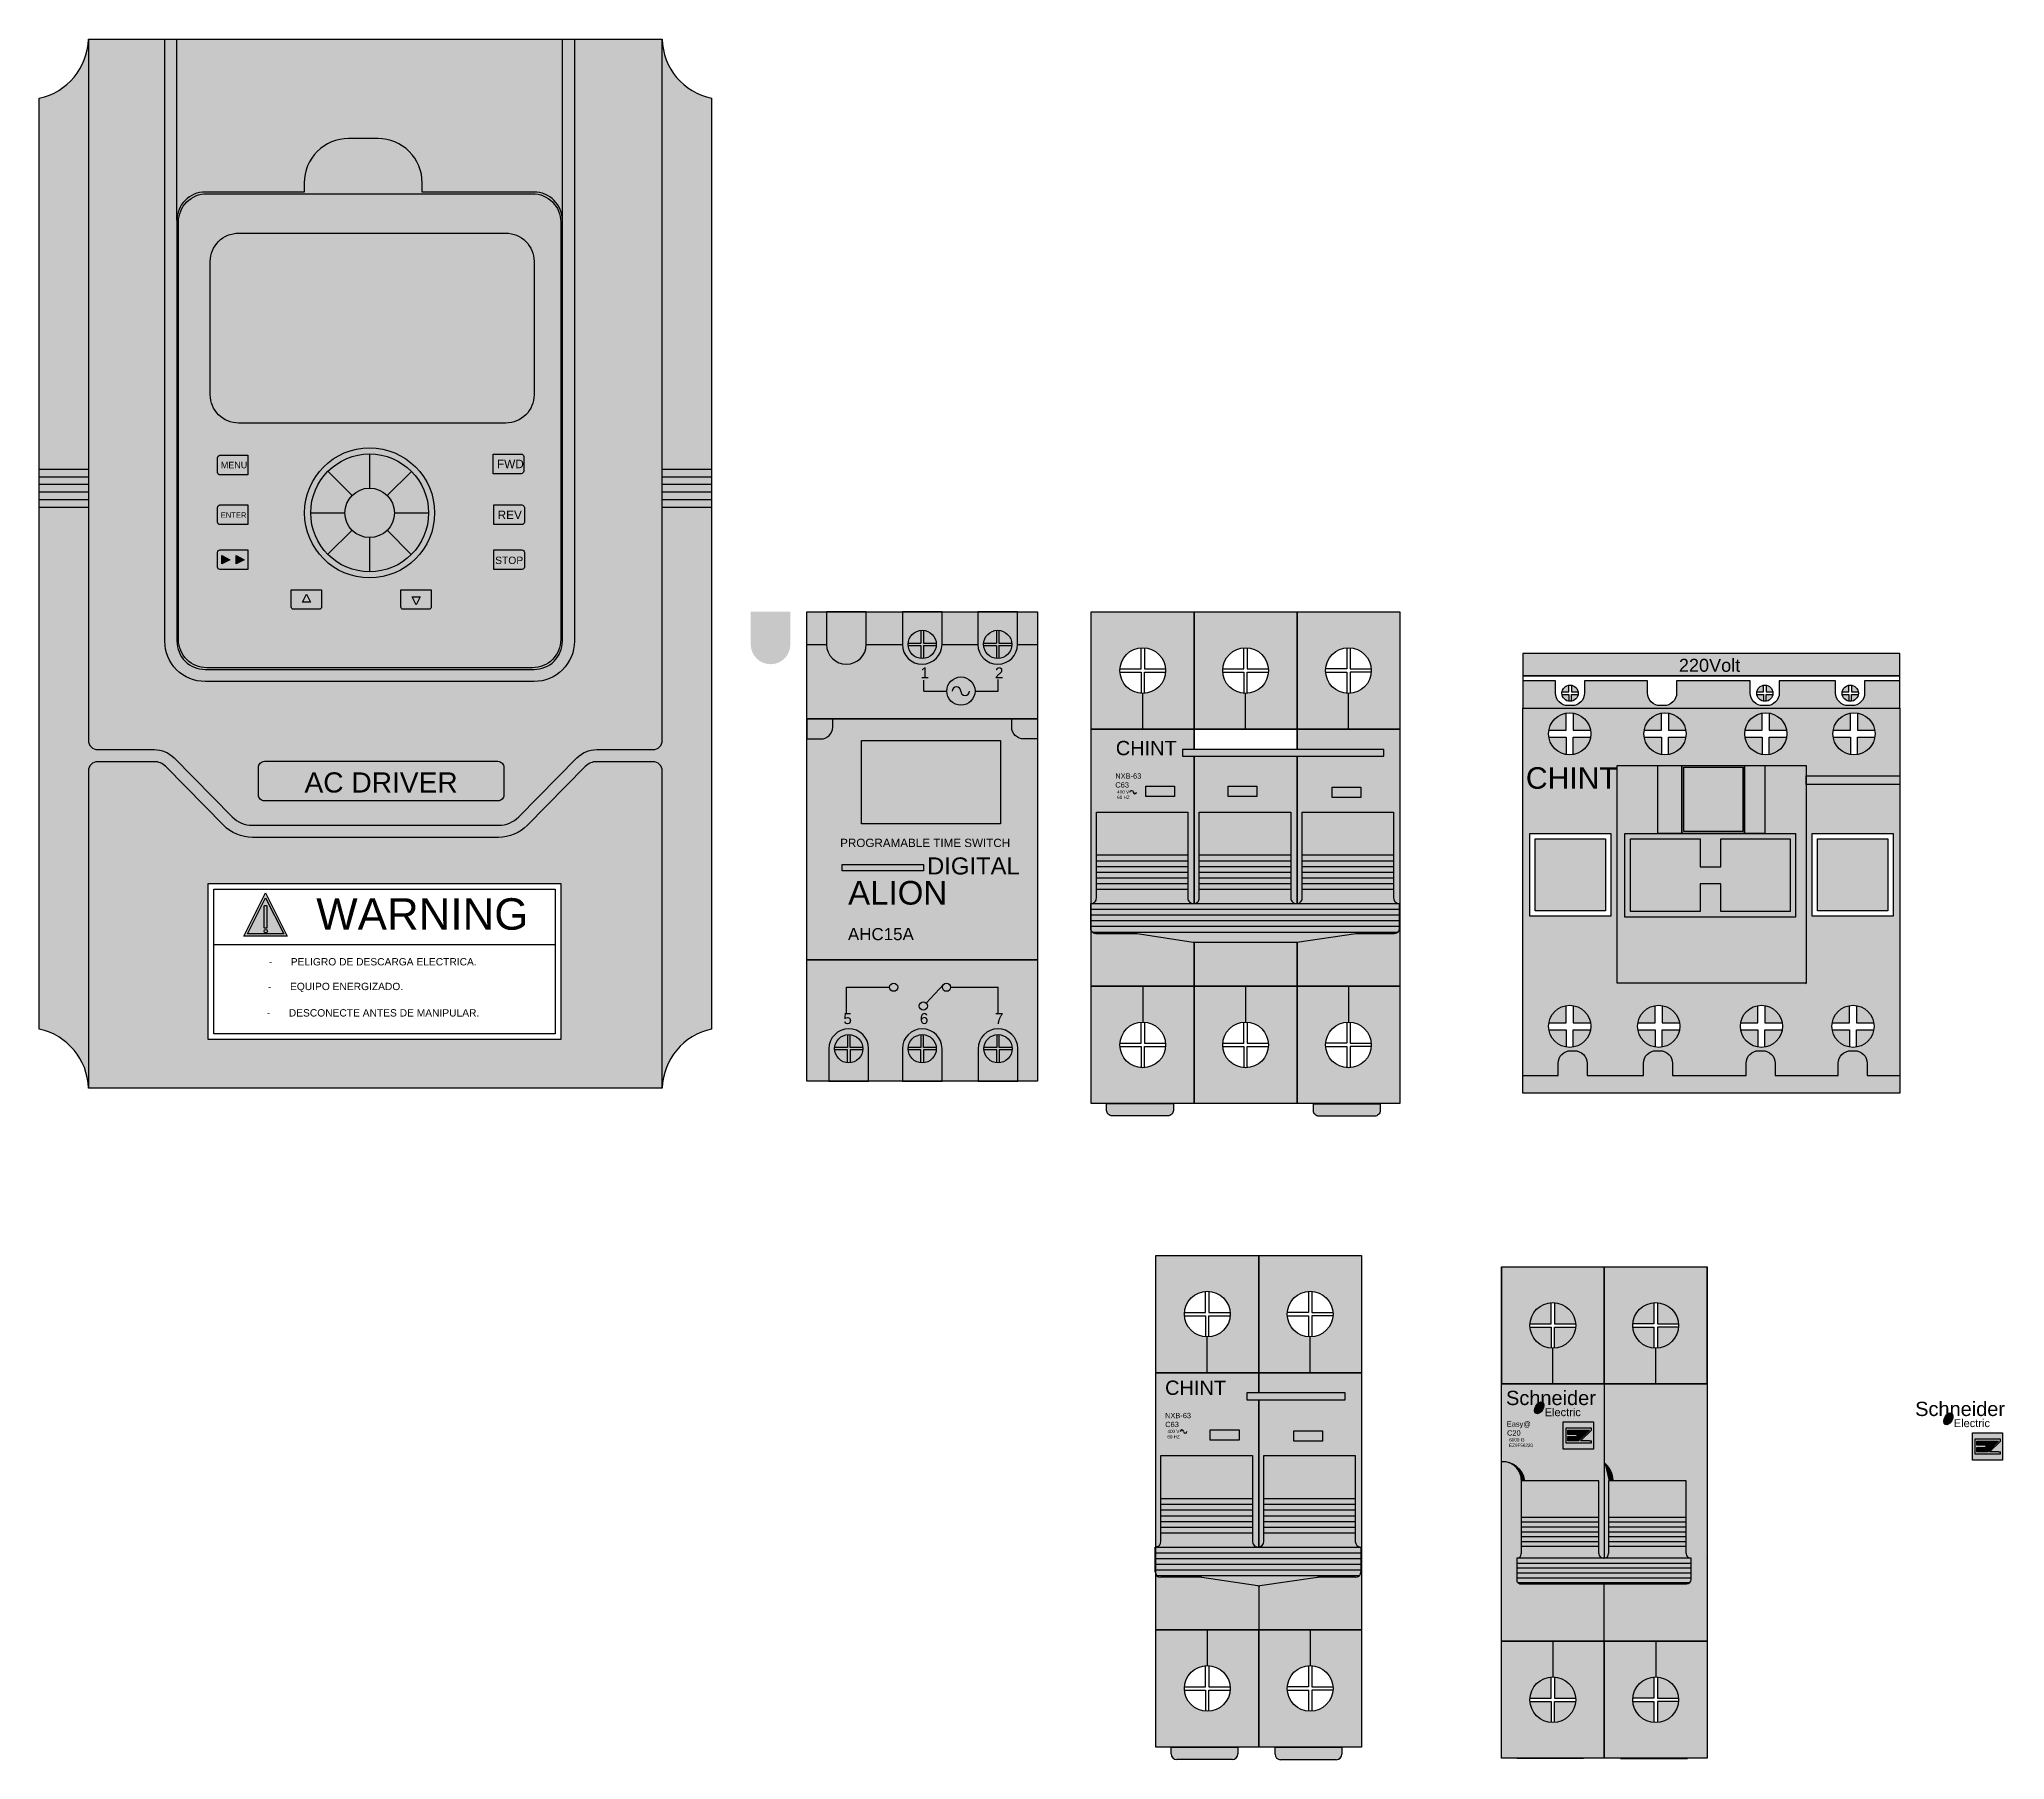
# Model space of a CAD drawing. Header units: millimetres. Extents: x 2499 to 4503, y 2704 to 3691.
# Drawn here: x 3785.4 to 4129.3, y 2814.4 to 3115.4 of the extents above; entities that cross this region are included whole.
import ezdxf

# ---------------------------------------------------------------- set-up
doc = ezdxf.new("R2010")
doc.units = ezdxf.units.MM
doc.layers.add('Geometría', color=7, linetype='Continuous', true_color=0x008000)
doc.layers.add('PDF_Geometría', color=7, linetype='Continuous', true_color=0x008000)
doc.layers.add('Imágenes', color=250, linetype='Continuous')
doc.layers.add('PDF_Imágenes', color=250, linetype='Continuous')
doc.styles.get("Standard").update_dxf_attribs({"font": 'arial.ttf'})

msp = doc.modelspace()

# ---------------------------------------------------------------- texts
at = {"color": 18, "true_color": 0x000000}
msp.add_text('CHINT', height=2.5, dxfattribs=at).set_placement((3982.423, 2878.214))
at = {"color": 116, "true_color": 0x136734}
for s, height, p in [('Schneider', 2.5, (4042.079, 2876.427)), ('Electric', 1.3843, (4048.833, 2874.489)), ('Schneider', 2.5, (4113.669, 2874.513)), ('Electric', 1.3843, (4120.423, 2872.575))]:
    msp.add_text(s, height=height, dxfattribs=at).set_placement(p)
at = {"attachment_point": 1}
for s, width, gutter_width, insert, char_height in [('MENU', 1.3925, 5.604, (3817.203, 3041.474), 1.1209), ('FWD', 1.84105, 7.41, (3865.504, 3041.842), 1.4819), ('ENTER', 1.17636, 4.734, (3817.188, 3032.632), 0.9469), ('REV', 1.84105, 7.41, (3865.62, 3032.939), 1.4819), ('STOP', 1.60467, 6.458, (3865.193, 3024.884), 1.2916), ('{\\C41;\\c5369588;WARNING}', 37.43511, 27.502, (3833.89, 2965.11), 5.50034)]:
    msp.add_mtext_dynamic_manual_height_columns(s, width=width, gutter_width=gutter_width, heights=[0], dxfattribs=dict(at, insert=insert, char_height=char_height))
at = {"color": 18, "true_color": 0x000000, "attachment_point": 1}
for s, width, gutter_width, insert, char_height in [('{\\C7;220Volt}', 7.72043, 11.334, (4072.323, 3007.003), 2.26686), ('AC DRIVER', 30.37005, 17.613, (3831.838, 2987.135), 3.5227)]:
    msp.add_mtext_dynamic_manual_height_columns(s, width=width, gutter_width=gutter_width, heights=[0], dxfattribs=dict(at, insert=insert, char_height=char_height))
at = {"color": 150, "insert": (4045.548, 2988.036), "char_height": 3.7682, "attachment_point": 1}
msp.add_mtext_dynamic_manual_height_columns('CHINT', width=9.25972, gutter_width=18.841, heights=[0], dxfattribs=at)
at = {"color": 0, "char_height": 1.28194, "attachment_point": 1}
for s, width, insert in [('\\pxi-3,l4,t4;-^IPELIGRO DE DESCARGA ELECTRICA.\\P ', 41.19164, (3824.3, 2954.641)), ('\\pxi-3,l4,t4;-^IEQUIPO ENERGIZADO.', 41.19164, (3824.171, 2950.322)), ('\\pxi-3,l4,t4;-^IDESCONECTE ANTES DE MANIPULAR.', 42.35348, (3823.96, 2945.699))]:
    msp.add_mtext_dynamic_manual_height_columns(s, width=width, gutter_width=6.41, heights=[0], dxfattribs=dict(at, insert=insert))
at = {"layer": 'Imágenes', "color": 18, "true_color": 0x000000}
for s, height, p in [('NXB-63', 0.9275, (3982.421, 2874.137)), ('C63', 0.9275, (3982.455, 2872.575)), ('400 V', 0.5731, (3982.835, 2871.543)), ('60 HZ', 0.5731, (3982.816, 2870.586))]:
    msp.add_text(s, height=height, dxfattribs=at).set_placement(p)
at = {"layer": 'Imágenes', "color": 116, "true_color": 0x136734}
for s, height, p in [('C20', 0.9275, (4042.258, 2871.093)), ('Easy@', 0.9275, (4042.224, 2872.655)), ('6000 I3 ', 0.5731, (4042.638, 2870.061)), ('EZ9F56220', 0.5731, (4042.618, 2869.104))]:
    msp.add_text(s, height=height, dxfattribs=at).set_placement(p)

# ---------------------------------------------------------------- blocks, each defined once
blk = doc.blocks.new('TIMER')
at = {"true_color": 0xc7c8ca}
h = blk.add_hatch(color=9, dxfattribs=at)
h.dxf.hatch_style = 1
edge = h.paths.add_edge_path()
edge.add_line((-16.74, 39.83), (-16.74, 34.09))
edge.add_arc((-13.27, 34.12), 3.47, 180.6084, 360)
edge.add_line((-9.79, 34.12), (-9.79, 39.83))
edge.add_line((-9.79, 39.83), (-16.74, 39.83))
edge = h.paths.add_edge_path()
edge.add_line((-30, 39.83), (-30, 34.09))
edge.add_arc((-26.53, 34.12), 3.47, 180.6084, 360)
edge.add_line((-23.06, 34.12), (-23.06, 39.83))
edge.add_line((-23.06, 39.83), (-30, 39.83))
h = blk.add_hatch(color=7)
h.dxf.hatch_style = 1
h.paths.add_polyline_path([(-20.17, 39.83), (20.17, 39.83), (20.17, 21.1), (-20.17, 21.1)])
h = blk.add_hatch(color=9, dxfattribs=at)
h.dxf.hatch_style = 1
edge = h.paths.add_edge_path()
edge.add_line((-3.47, 39.83), (-3.47, 34.09))
edge.add_arc((0, 34.12), 3.47, 180.6084, 360)
edge.add_line((3.47, 34.12), (3.47, 39.83))
edge.add_line((3.47, 39.83), (-3.47, 39.83))
edge = h.paths.add_edge_path()
edge.add_line((-16.74, 39.83), (-16.74, 34.09))
edge.add_arc((-13.27, 34.12), 3.47, 180.6084, 360)
edge.add_line((-9.79, 34.12), (-9.79, 39.83))
edge.add_line((-9.79, 39.83), (-16.74, 39.83))
h = blk.add_hatch(color=9, dxfattribs=at)
h.dxf.hatch_style = 1
edge = h.paths.add_edge_path()
edge.add_line((9.74, 39.83), (9.74, 34.09))
edge.add_arc((13.21, 34.12), 3.47, 180.6084, 360)
edge.add_line((16.68, 34.12), (16.68, 39.83))
edge.add_line((16.68, 39.83), (9.74, 39.83))
edge = h.paths.add_edge_path()
edge.add_line((-3.53, 39.83), (-3.53, 34.09))
edge.add_arc((-0.06, 34.12), 3.47, 180.6084, 360)
edge.add_line((3.42, 34.12), (3.42, 39.83))
edge.add_line((3.42, 39.83), (-3.53, 39.83))
at = {"true_color": 0xffffff}
h = blk.add_hatch(color=7, dxfattribs=at)
h.dxf.hatch_style = 1
h.paths.add_polyline_path([(-20.17, 21.1), (20.17, 21.1), (20.17, -21.1), (-20.17, -21.1)])
h.paths.add_polyline_path([(-20.17, -21.1), (20.17, -21.1), (20.17, -42.33), (-20.17, -42.33)])
at = {"true_color": 0x636466}
h = blk.add_hatch(color=251, dxfattribs=at)
h.dxf.hatch_style = 1
h.paths.add_polyline_path([(-10.62, 17.31), (13.7, 17.31), (13.7, 2.7), (-10.62, 2.7)])
at = {"true_color": 0x000000}
h = blk.add_hatch(color=18, dxfattribs=at)
h.dxf.hatch_style = 1
h.paths.add_polyline_path([(-14.03, -4.4), (0.22, -4.4), (0.22, -5.48), (-14.03, -5.48)])
at = {"true_color": 0xc7c8ca}
h = blk.add_hatch(color=9, dxfattribs=at)
h.dxf.hatch_style = 1
edge = h.paths.add_edge_path()
edge.add_line((-9.37, -42.33), (-9.37, -36.58))
edge.add_arc((-12.85, -36.62), 3.47, 0.6084, 180)
edge.add_line((-16.32, -36.62), (-16.32, -42.33))
edge.add_line((-16.32, -42.33), (-9.37, -42.33))
h = blk.add_hatch(color=9, dxfattribs=at)
h.dxf.hatch_style = 1
edge = h.paths.add_edge_path()
edge.add_line((3.47, -42.33), (3.47, -36.58))
edge.add_arc((0, -36.62), 3.47, 0.6084, 180)
edge.add_line((-3.47, -36.62), (-3.47, -42.33))
edge.add_line((-3.47, -42.33), (3.47, -42.33))
h = blk.add_hatch(color=9, dxfattribs=at)
h.dxf.hatch_style = 1
edge = h.paths.add_edge_path()
edge.add_line((16.74, -42.33), (16.74, -36.58))
edge.add_arc((13.27, -36.62), 3.47, 0.6084, 180)
edge.add_line((9.79, -36.62), (9.79, -42.33))
edge.add_line((9.79, -42.33), (16.74, -42.33))
for p, q in [((-20.17, 39.83), (20.17, 39.83)), ((20.17, -42.33), (-20.17, -42.33))]:
    blk.add_line(p, q)
at = {"color": 18, "true_color": 0x000000}
for p, q in [((-0.22, 36.59), (-0.22, 34.34)), ((0.22, 36.59), (0.22, 34.34)), ((12.99, 36.59), (12.99, 34.34)), ((13.43, 36.59), (13.43, 34.34)), ((-20.17, 34.09), (-16.74, 34.09)), ((-9.79, 34.09), (-3.47, 34.09)), ((-2.47, 34.34), (-0.22, 34.34)), ((-2.47, 33.91), (-0.22, 33.91)), ((-0.22, 33.91), (-0.22, 31.65)), ((0.22, 34.34), (2.47, 34.34)), ((0.22, 33.91), (0.22, 31.65)), ((0.22, 33.91), (2.47, 33.91)), ((3.47, 34.09), (9.7, 34.09)), ((10.74, 34.34), (12.99, 34.34)), ((10.74, 33.91), (12.99, 33.91)), ((12.99, 33.91), (12.99, 31.65)), ((13.43, 34.34), (15.68, 34.34)), ((13.43, 33.91), (13.43, 31.65)), ((13.43, 33.91), (15.68, 33.91)), ((16.64, 34.09), (20.17, 34.09)), ((0.27, 25.95), (0.27, 27.86)), ((13.28, 25.95), (13.28, 27.96)), ((0.27, 25.95), (4.31, 25.95)), ((9.25, 25.95), (13.28, 25.95)), ((-13.24, -25.87), (-5.71, -25.87)), ((-13.24, -30.4), (-13.24, -25.87)), ((0.7, -28.63), (3.72, -25.38)), ((4.96, -25.87), (13.28, -25.87)), ((13.28, -30.4), (13.28, -25.87))]:
    blk.add_line(p, q, dxfattribs=at)
for points in [[(-20.17, 39.83), (20.17, 39.83), (20.17, 21.1), (-20.17, 21.1)], [(-20.17, 21.1), (20.17, 21.1), (20.17, -21.1), (-20.17, -21.1)], [(-14.03, -4.4), (0.22, -4.4), (0.22, -5.48), (-14.03, -5.48)], [(-20.17, -21.1), (20.17, -21.1), (20.17, -42.33), (-20.17, -42.33)]]:
    blk.add_lwpolyline(points, close=True, dxfattribs=at)
blk.add_lwpolyline([(-16.74, 39.83), (-16.74, 34.09, 0.994705), (-9.79, 34.12), (-9.79, 39.83), (-16.74, 39.83)], format="xyb", dxfattribs=at)
for points in [[(-3.47, 39.83), (-3.47, 34.09, 0.994705), (3.47, 34.12), (3.47, 39.83)], [(9.74, 39.83), (9.74, 34.09, 0.994705), (16.68, 34.12), (16.68, 39.83)]]:
    blk.add_lwpolyline(points, format="xyb", close=True, dxfattribs=at)
at = {"color": 0}
for points in [[(-20.17, 17.57), (-17.76, 17.57, 0.414214), (-15.66, 19.66), (-15.66, 21.1), (-20.17, 21.1)], [(20.17, 17.57), (17.76, 17.57, -0.414214), (15.66, 19.66), (15.66, 21.1), (20.17, 21.1)]]:
    blk.add_lwpolyline(points, format="xyb", close=True, dxfattribs=at)
blk.add_lwpolyline([(-10.62, 17.31), (13.7, 17.31), (13.7, 2.7), (-10.62, 2.7)], close=True)
for points in [[(-9.37, -42.33), (-9.37, -36.58, 0.994705), (-16.32, -36.62), (-16.32, -42.33)], [(3.47, -42.33), (3.47, -36.58, 0.994705), (-3.47, -36.62), (-3.47, -42.33)], [(16.74, -42.33), (16.74, -36.58, 0.994705), (9.79, -36.62), (9.79, -42.33)]]:
    blk.add_lwpolyline(points, format="xyb", close=True)
at = {"color": 18, "true_color": 0x000000}
for points in [[(-13.06, -34.15), (-13.06, -36.4), (-15.32, -36.4)], [(-10.38, -36.4), (-12.63, -36.4), (-12.63, -34.15)], [(-0.22, -34.15), (-0.22, -36.4), (-2.47, -36.4)], [(2.47, -36.4), (0.22, -36.4), (0.22, -34.15)], [(13.05, -34.15), (13.05, -36.4), (10.8, -36.4)], [(15.74, -36.4), (13.48, -36.4), (13.48, -34.15)], [(-13.06, -39.09), (-13.06, -36.84), (-15.32, -36.84)], [(-10.38, -36.84), (-12.63, -36.84), (-12.63, -39.09)], [(-0.22, -39.09), (-0.22, -36.84), (-2.47, -36.84)], [(2.47, -36.84), (0.22, -36.84), (0.22, -39.09)], [(13.05, -39.09), (13.05, -36.84), (10.8, -36.84)], [(15.74, -36.84), (13.48, -36.84), (13.48, -39.09)]]:
    blk.add_lwpolyline(points, dxfattribs=at)
for centre, radius in [((0, 34.12), 2.47), ((13.21, 34.12), 2.47), ((6.78, 25.95), 2.47), ((-5, -25.87), 0.715), ((4.25, -25.87), 0.715), ((0.21, -29.16), 0.715), ((-12.85, -36.62), 2.47), ((0, -36.62), 2.47), ((13.27, -36.62), 2.47)]:
    blk.add_circle(centre, radius, dxfattribs=at)
for centre, start, end in [((5.99, 25.92), 0, 180), ((7.5, 25.92), 180, 0)]:
    blk.add_arc(centre, 0.755, start, end, dxfattribs=at)
at = {"color": 18, "true_color": 0x000000, "attachment_point": 1}
for s, width, gutter_width, insert, char_height in [('1', 0.5475, 9.56, (-0.28, 30.09), 1.91), ('2', 0.5475, 9.56, (12.73, 30.09), 1.91), ('PROGRAMABLE TIME SWITCH', 31.1075, 7.28, (-14.35, 0.12), 1.457), ('DIGITAL', 7.5295, 14.93, (0.85, -3.15), 2.986), ('ALION', 14.085, 20.68, (-12.96, -7.27), 4.136), ('AHC15A', 6.0067, 10.61, (-12.99, -15.51), 2.122), ('5', 0.5475, 9.56, (-13.79, -30.4), 1.91), ('6', 0.5475, 9.56, (-0.41, -30.4), 1.91), ('7', 0.5475, 9.56, (12.73, -30.4), 1.91)]:
    blk.add_mtext_dynamic_manual_height_columns(s, width=width, gutter_width=gutter_width, heights=[0], dxfattribs=dict(at, insert=insert, char_height=char_height))
blk = doc.blocks.new('LLAVE CHINT')
at = {"transparency": 33554681}
h = blk.add_hatch(color=150, dxfattribs=at)
h.dxf.hatch_style = 1
h.paths.add_polyline_path([(24.19, 23.48), (-11.02, 23.48), (-11.02, 22.29), (24.19, 22.28)])
at = {"layer": 'Imágenes', "true_color": 0xffffff, "transparency": 33554681}
h = blk.add_hatch(color=7, dxfattribs=at)
h.dxf.hatch_style = 1
h.paths.add_polyline_path([(-8.97, 47.52), (-26.97, 47.52), (-26.97, 27.02), (-8.97, 27.02)])
h.paths.add_polyline_path([(-13.97, 37.27, -1), (-21.97, 37.27, -1)], flags=16)
h.paths.add_polyline_path([(9.03, 47.52), (-8.97, 47.52), (-8.97, 27.02), (9.03, 27.02)])
h.paths.add_polyline_path([(4.03, 37.27, -1), (-3.97, 37.27, -1)], flags=16)
h.paths.add_polyline_path([(27.03, 47.52), (9.03, 47.52), (9.03, 27.02), (27.03, 27.02)])
h.paths.add_polyline_path([(22.03, 37.27, -1), (14.03, 37.27, -1)], flags=16)
h.paths.add_polyline_path([(-26.97, -17.98), (-26.97, -38.48), (-8.97, -38.48), (-8.97, -17.98)])
h.paths.add_polyline_path([(-13.97, -28.23, -1), (-21.97, -28.23, -1)], flags=16)
h.paths.add_polyline_path([(-8.97, -17.98), (-8.97, -38.48), (9.03, -38.48), (9.03, -17.98)])
h.paths.add_polyline_path([(4.03, -28.23, -1), (-3.97, -28.23, -1)], flags=16)
h.paths.add_polyline_path([(9.03, -17.98), (9.03, -38.48), (27.03, -38.48), (27.03, -17.98)])
h.paths.add_polyline_path([(22.03, -28.23, -1), (14.03, -28.23, -1)], flags=16)
h = blk.add_hatch(color=7, dxfattribs=at)
h.dxf.hatch_style = 1
h.paths.add_polyline_path([(-11.02, 22.29), (-11.02, 23.48), (-8.97, 23.48), (-8.97, 27.02), (-26.97, 27.02), (-26.97, -17.98), (-8.97, -17.98), (9.03, -17.98), (27.03, -17.98), (27.03, 27.02), (9.03, 27.02), (9.03, 23.48), (24.19, 23.48), (24.19, 22.28)])
h.paths.add_polyline_path([(-23.48, 21.06), (-11.56, 21.06), (-11.56, 26.21), (-23.48, 26.21)], flags=24)
at = {"layer": 'Imágenes', "true_color": 0x58ba48, "transparency": 33554681}
h = blk.add_hatch(color=85, dxfattribs=at)
h.dxf.hatch_style = 1
h.paths.add_polyline_path([(-12.4, 17.03), (-17.44, 17.03), (-17.44, 15.23), (-12.4, 15.23)])
h = blk.add_hatch(color=85, dxfattribs=at)
h.dxf.hatch_style = 1
h.paths.add_polyline_path([(2, 17.03), (-3.04, 17.03), (-3.04, 15.23), (2, 15.23)])
h = blk.add_hatch(color=85, dxfattribs=at)
h.dxf.hatch_style = 1
h.paths.add_polyline_path([(20.19, 16.85), (15.15, 16.85), (15.15, 15.05), (20.19, 15.05)])
at = {"layer": 'Imágenes', "transparency": 33554681}
h = blk.add_hatch(color=150, dxfattribs=at)
h.dxf.hatch_style = 1
h.paths.add_polyline_path([(-10.07, 12.52), (-26.07, 12.52), (-26.07, -2.52, -0.414214), (-27.04, -3.48), (-27.07, -3.48), (-27.07, -7.82, 0.414214), (-26.1, -8.78), (-19, -8.78), (-9.14, -10.29, 0.038022), (-9, -10.31), (8.86, -10.31, 0.036128), (9, -10.3), (19.38, -8.78), (25.96, -8.78, 0.414214), (26.93, -7.82), (26.93, -3.48), (26.9, -3.48, -0.414214), (25.93, -2.52), (25.93, 12.52), (9.93, 12.52), (9.93, -2.52, -0.414214), (8.96, -3.48), (8.9, -3.48, -0.414214), (7.93, -2.52), (7.93, 12.52), (-8.07, 12.52), (-8.07, -2.52, -0.414214), (-9.04, -3.48), (-9.1, -3.48, -0.414214), (-10.07, -2.52)])
h = blk.add_hatch(color=150, dxfattribs=at)
h.dxf.hatch_style = 1
h.paths.add_polyline_path([(-12.6, -39.68), (-12.6, -38.48), (-24.29, -38.48), (-24.29, -39.68, 0.414214), (-23.32, -40.65), (-13.57, -40.65, 0.414214)])
h.paths.add_polyline_path([(23.57, -39.73), (23.57, -38.53), (11.89, -38.53), (11.89, -39.73, 0.414214), (12.86, -40.7), (22.6, -40.7, 0.414214)])
at = {"color": 18, "true_color": 0x000000}
for p, q in [((-17.97, 27.02), (-17.97, 33.27)), ((0.03, 27.02), (0.03, 33.27)), ((18.03, 27.02), (18.03, 33.27)), ((-17.97, -17.98), (-17.97, -24.23)), ((0.03, -17.98), (0.03, -24.23)), ((18.03, -17.98), (18.03, -24.23))]:
    blk.add_line(p, q, dxfattribs=at)
for points in [[(-26.97, 47.52), (-8.97, 47.52), (-8.97, 27.02), (-26.97, 27.02)], [(-8.97, 47.52), (9.03, 47.52), (9.03, 27.02), (-8.97, 27.02)], [(9.03, 47.52), (27.03, 47.52), (27.03, 27.02), (9.03, 27.02)], [(-8.97, 23.48), (-8.97, 27.02), (9.03, 27.02), (9.03, 23.48), (9.03, 27.02), (27.03, 27.02), (27.03, -17.98), (9.03, -17.98), (9.03, -10.3), (9.03, -17.98), (-8.97, -17.98), (-8.97, -10.31), (-8.97, -17.98), (-26.97, -17.98), (-26.97, 27.02), (-8.97, 27.02)], [(-8.97, -3.48), (-8.97, 22.29)], [(9.03, -3.48), (9.03, 22.28)], [(-26.97, -17.98), (-8.97, -17.98), (-8.97, -38.48), (-26.97, -38.48)], [(-8.97, -17.98), (9.03, -17.98), (9.03, -38.48), (-8.97, -38.48)], [(9.03, -17.98), (27.03, -17.98), (27.03, -38.48), (9.03, -38.48)]]:
    blk.add_lwpolyline(points, close=True, dxfattribs=at)
for points in [[(-26.97, 47.52), (27.03, 47.52), (27.03, -38.48), (-26.97, -38.48)], [(-26.97, -17.98), (-26.97, 27.02), (27.03, 27.02), (27.03, -17.98)]]:
    blk.add_lwpolyline(points, close=True)
for points in [[(-21.97, 37.57), (-18.27, 37.57), (-18.27, 41.27)], [(-17.67, 41.27), (-17.67, 37.57), (-13.97, 37.57)], [(-3.97, 37.57), (-0.27, 37.57), (-0.27, 41.27)], [(0.33, 41.27), (0.33, 37.57), (4.03, 37.57)], [(17.73, 41.27), (17.73, 37.57), (14.03, 37.57)], [(18.33, 41.27), (18.33, 37.57), (22.03, 37.57)], [(-21.97, 36.97), (-18.27, 36.97), (-18.27, 33.27)], [(-17.67, 33.27), (-17.67, 36.97), (-13.97, 36.97)], [(-3.97, 36.97), (-0.27, 36.97), (-0.27, 33.27)], [(0.33, 33.27), (0.33, 36.97), (4.03, 36.97)], [(14.03, 36.97), (17.73, 36.97), (17.73, 33.27)], [(22.03, 36.97), (18.33, 36.97), (18.33, 33.27)], [(-21.97, -27.93), (-18.27, -27.93), (-18.27, -24.23)], [(-17.67, -24.23), (-17.67, -27.93), (-13.97, -27.93)], [(-3.97, -27.93), (-0.27, -27.93), (-0.27, -24.23)], [(0.33, -24.23), (0.33, -27.93), (4.03, -27.93)], [(17.73, -24.23), (17.73, -27.93), (14.03, -27.93)], [(18.33, -24.23), (18.33, -27.93), (22.03, -27.93)], [(-21.97, -28.53), (-18.27, -28.53), (-18.27, -32.23)], [(-17.67, -32.23), (-17.67, -28.53), (-13.97, -28.53)], [(-3.97, -28.53), (-0.27, -28.53), (-0.27, -32.23)], [(0.33, -32.23), (0.33, -28.53), (4.03, -28.53)], [(14.03, -28.53), (17.73, -28.53), (17.73, -32.23)], [(22.03, -28.53), (18.33, -28.53), (18.33, -32.23)]]:
    blk.add_lwpolyline(points, dxfattribs=at)
at = {"color": 0}
blk.add_lwpolyline([(-11.02, 22.29), (24.19, 22.28), (24.19, 23.48), (-11.02, 23.48)], close=True, dxfattribs=at)
at = {"color": 18, "true_color": 0x000000}
blk.add_lwpolyline([(-26.1, -8.78, -0.414214), (-27.07, -7.82), (-27.07, -3.48), (-27.04, -3.48, 0.414214), (-26.07, -2.52), (-26.07, 12.52), (-10.07, 12.52), (-10.07, -2.52, 0.414214), (-9.1, -3.48), (-9.04, -3.48, 0.414214), (-8.07, -2.52), (-8.07, 12.52), (7.93, 12.52), (7.93, -2.52, 0.414214), (8.9, -3.48), (8.96, -3.48, 0.414214), (9.93, -2.52), (9.93, 12.52), (25.93, 12.52), (25.93, -2.52, 0.414214), (26.9, -3.48), (26.93, -3.48), (26.93, -7.82, -0.414214), (25.96, -8.78), (19.45, -8.78, 0.036128), (19.31, -8.79), (9, -10.3, -0.036128), (8.86, -10.31), (-9, -10.31, -0.038022), (-9.14, -10.29), (-18.93, -8.8, 0.038022), (-19.07, -8.78), (-26.1, -8.78)], format="xyb", dxfattribs=at)
for centre in [(-17.97, 37.27), (0.03, 37.27), (18.03, 37.27), (-17.97, -28.23), (0.03, -28.23), (18.03, -28.23)]:
    blk.add_circle(centre, 4, dxfattribs=at)
at = {"layer": 'Imágenes'}
for p, q in [((-26, 5), (-10, 5)), ((-26, 4), (-10, 4)), ((-8, 5), (8, 5)), ((-8, 4), (8, 4)), ((10, 5), (26, 5)), ((10, 4), (26, 4)), ((-26, 3), (-10, 3)), ((-26, 2), (-10, 2)), ((-26, 1), (-10, 1)), ((-26, 0), (-10, 0)), ((-8, 3), (8, 3)), ((-8, 2), (8, 2)), ((-8, 1), (8, 1)), ((-8, 0), (8, 0)), ((10, 3), (26, 3)), ((10, 2), (26, 2)), ((10, 1), (26, 1)), ((10, 0), (26, 0)), ((-26, -1), (-10, -1)), ((-8, -1), (8, -1)), ((10, -1), (26, -1)), ((-26.97, -3.48), (26.97, -3.48)), ((-26.97, -4.48), (26.97, -4.48)), ((-26.97, -5.48), (26.97, -5.48)), ((-26.97, -6.48), (26.97, -6.48)), ((-26.97, -7.48), (26.97, -7.48)), ((-26.73, -8.48), (26.73, -8.48))]:
    blk.add_line(p, q, dxfattribs=at)
at = {"layer": 'Imágenes', "color": 18, "true_color": 0x000000}
blk.add_lwpolyline([(-20.22, 16.01, -1), (-19.63, 16.01, 1), (-19.04, 16.01)], format="xyb", dxfattribs=at)
for points in [[(-17.44, 17.03), (-12.4, 17.03), (-12.4, 15.23), (-17.44, 15.23)], [(-3.04, 17.03), (2, 17.03), (2, 15.23), (-3.04, 15.23)], [(15.15, 16.85), (20.19, 16.85), (20.19, 15.05), (15.15, 15.05)]]:
    blk.add_lwpolyline(points, close=True, dxfattribs=at)
for points in [[(-24.29, -38.48), (-12.6, -38.48), (-12.6, -39.68, -0.414214), (-13.57, -40.65), (-23.32, -40.65, -0.414214), (-24.29, -39.68)], [(11.89, -38.53), (23.57, -38.53), (23.57, -39.73, -0.414214), (22.6, -40.7), (12.86, -40.7, -0.414214), (11.89, -39.73)]]:
    blk.add_lwpolyline(points, format="xyb", close=True, dxfattribs=at)
at = {"color": 0, "insert": (-22.68, 24.96), "char_height": 2.5, "attachment_point": 1}
blk.add_mtext_dynamic_manual_height_columns('{\\C143;\\c14659450;CHINT}', width=6.2977, gutter_width=12.5, heights=[0], dxfattribs=at)
at = {"layer": 'Imágenes', "attachment_point": 1}
for s, width, gutter_width, insert, char_height in [('NXB-63\\PC63', 0.5549, 4.64, (-22.76, 19.28), 0.928), ('400 V \\P60 HZ', 3.8148, 2.87, (-22.44, 16.33), 0.573)]:
    blk.add_mtext_dynamic_manual_height_columns(s, width=width, gutter_width=gutter_width, heights=[0], dxfattribs=dict(at, insert=insert, char_height=char_height))

# ---------------------------------------------------------------- hatches: boundary and pattern name
h = msp.add_hatch(color=252)
h.dxf.hatch_style = 1
edge = h.paths.add_edge_path()
edge.add_line((3831.798, 3088.675), (3814.448, 3088.675))
edge.add_arc((3814.448, 3083.738), 4.937, 90, 180)
edge.add_line((3809.511, 3083.738), (3809.511, 3010.09))
edge.add_arc((3814.448, 3010.09), 4.937, 180, 270)
edge.add_line((3814.448, 3005.153), (3872.015, 3005.153))
edge.add_arc((3872.015, 3010.09), 4.937, 270, 360)
edge.add_line((3876.952, 3010.09), (3876.952, 3083.738))
edge.add_arc((3872.015, 3083.738), 4.937, 0, 90)
edge.add_line((3872.015, 3088.675), (3852.431, 3088.675))
edge.add_line((3852.431, 3088.675), (3852.431, 3090.303))
edge.add_arc((3844.699, 3090.303), 7.731, 0, 90)
edge.add_line((3844.699, 3098.034), (3839.529, 3098.034))
edge.add_arc((3839.529, 3090.303), 7.731, 90, 180)
edge.add_line((3831.798, 3090.303), (3831.798, 3088.675))
at = {"true_color": 0x000000}
h = msp.add_hatch(color=18, dxfattribs=at)
h.dxf.hatch_style = 1
edge = h.paths.add_edge_path()
edge.add_line((3820.293, 3081.491), (3867.069, 3081.491))
edge.add_arc((3867.069, 3076.554), 4.937, 0, 90, ccw=False)
edge.add_line((3872.006, 3076.554), (3872.006, 3053.198))
edge.add_arc((3867.069, 3053.198), 4.937, 270, 360, ccw=False)
edge.add_line((3867.069, 3048.261), (3820.293, 3048.261))
edge.add_arc((3820.293, 3053.198), 4.937, 180, 270, ccw=False)
edge.add_line((3815.356, 3053.198), (3815.356, 3076.554))
edge.add_arc((3820.293, 3076.554), 4.937, 90, 180, ccw=False)
h = msp.add_hatch(color=18, dxfattribs=at)
h.dxf.hatch_style = 1
edge = h.paths.add_edge_path()
edge.add_line((3820.293, 3081.491), (3867.069, 3081.491))
edge.add_arc((3867.069, 3076.554), 4.937, 0, 90, ccw=False)
edge.add_line((3872.006, 3076.554), (3872.006, 3053.198))
edge.add_arc((3867.069, 3053.198), 4.937, 270, 360, ccw=False)
edge.add_line((3867.069, 3048.261), (3820.293, 3048.261))
edge.add_arc((3820.293, 3053.198), 4.937, 180, 270, ccw=False)
edge.add_line((3815.356, 3053.198), (3815.356, 3076.554))
edge.add_arc((3820.293, 3076.554), 4.937, 90, 180, ccw=False)
h = msp.add_hatch(color=18, dxfattribs=at)
h.dxf.hatch_style = 1
edge = h.paths.add_edge_path()
edge.add_arc((3843.232, 3032.545), 11.373, 0, 360)
at = {"true_color": 0xf26722}
h = msp.add_hatch(color=30, dxfattribs=at)
h.dxf.hatch_style = 1
edge = h.paths.add_edge_path()
edge.add_line((3817.046, 3042.613), (3821.944, 3042.613))
edge.add_line((3821.944, 3042.613), (3821.944, 3039.182))
edge.add_line((3821.944, 3039.182), (3817.046, 3039.182))
edge.add_arc((3817.046, 3039.603), 0.421, 180, 270, ccw=False)
edge.add_line((3816.625, 3039.603), (3816.625, 3042.192))
edge.add_arc((3817.046, 3042.192), 0.421, 90, 180, ccw=False)
at = {"true_color": 0x58ba48}
h = msp.add_hatch(color=85, dxfattribs=at)
h.dxf.hatch_style = 1
edge = h.paths.add_edge_path()
edge.add_line((3864.871, 3042.828), (3869.769, 3042.828))
edge.add_arc((3869.769, 3042.407), 0.421, 0, 90, ccw=False)
edge.add_line((3870.19, 3042.407), (3870.19, 3039.818))
edge.add_arc((3869.769, 3039.818), 0.421, -90, 0, ccw=False)
edge.add_line((3869.769, 3039.397), (3864.871, 3039.397))
edge.add_line((3864.871, 3039.397), (3864.871, 3042.828))
h.paths.add_polyline_path([(3864.789, 3022.864), (3870.347, 3022.864), (3870.347, 3025.526), (3864.789, 3025.526)], flags=9)
at = {"true_color": 0xc8c92d}
h = msp.add_hatch(color=52, dxfattribs=at)
h.dxf.hatch_style = 1
edge = h.paths.add_edge_path()
edge.add_line((3864.871, 3042.828), (3869.769, 3042.828))
edge.add_arc((3869.769, 3042.407), 0.421, 0, 90, ccw=False)
edge.add_line((3870.19, 3042.407), (3870.19, 3039.818))
edge.add_arc((3869.769, 3039.818), 0.421, -90, 0, ccw=False)
edge.add_line((3869.769, 3039.397), (3864.871, 3039.397))
edge.add_line((3864.871, 3039.397), (3864.871, 3042.828))
at = {"true_color": 0x58ba48}
h = msp.add_hatch(color=85, dxfattribs=at)
h.dxf.hatch_style = 1
edge = h.paths.add_edge_path()
edge.add_line((3864.871, 3042.828), (3869.769, 3042.828))
edge.add_arc((3869.769, 3042.407), 0.421, 0, 90, ccw=False)
edge.add_line((3870.19, 3042.407), (3870.19, 3039.818))
edge.add_arc((3869.769, 3039.818), 0.421, -90, 0, ccw=False)
edge.add_line((3869.769, 3039.397), (3864.871, 3039.397))
edge.add_line((3864.871, 3039.397), (3864.871, 3042.828))
h = msp.add_hatch(color=4)
h.dxf.hatch_style = 1
edge = h.paths.add_edge_path()
edge.add_line((3817.046, 3033.925), (3821.944, 3033.925))
edge.add_line((3821.944, 3033.925), (3821.944, 3030.494))
edge.add_line((3821.944, 3030.494), (3817.046, 3030.494))
edge.add_arc((3817.046, 3030.915), 0.421, 180, 270, ccw=False)
edge.add_line((3816.625, 3030.915), (3816.625, 3033.504))
edge.add_arc((3817.046, 3033.504), 0.421, 90, 180, ccw=False)
at = {"true_color": 0xc8c92d}
h = msp.add_hatch(color=52, dxfattribs=at)
h.dxf.hatch_style = 1
edge = h.paths.add_edge_path()
edge.add_line((3864.987, 3033.925), (3869.885, 3033.925))
edge.add_arc((3869.885, 3033.504), 0.421, 0, 90, ccw=False)
edge.add_line((3870.306, 3033.504), (3870.306, 3030.915))
edge.add_arc((3869.885, 3030.915), 0.421, -90, 0, ccw=False)
edge.add_line((3869.885, 3030.494), (3864.987, 3030.494))
edge.add_line((3864.987, 3030.494), (3864.987, 3033.925))
at = {"true_color": 0xf7abae}
h = msp.add_hatch(color=241, dxfattribs=at)
h.dxf.hatch_style = 1
edge = h.paths.add_edge_path()
edge.add_line((3817.046, 3026.067), (3821.944, 3026.067))
edge.add_line((3821.944, 3026.067), (3821.944, 3022.636))
edge.add_line((3821.944, 3022.636), (3817.046, 3022.636))
edge.add_arc((3817.046, 3023.057), 0.421, 180, 270, ccw=False)
edge.add_line((3816.625, 3023.057), (3816.625, 3025.646))
edge.add_arc((3817.046, 3025.646), 0.421, 90, 180, ccw=False)
h = msp.add_hatch(color=7)
h.dxf.hatch_style = 1
h.paths.add_polyline_path([(3818.791, 3024.352), (3817.382, 3023.647), (3817.382, 3025.056)])
h.paths.add_polyline_path([(3821.289, 3024.352), (3819.88, 3023.647), (3819.88, 3025.056)])
at = {"true_color": 0xed1f24}
h = msp.add_hatch(color=240, dxfattribs=at)
h.dxf.hatch_style = 1
edge = h.paths.add_edge_path()
edge.add_line((3864.987, 3026.067), (3869.885, 3026.067))
edge.add_arc((3869.885, 3025.646), 0.421, 0, 90, ccw=False)
edge.add_line((3870.306, 3025.646), (3870.306, 3023.057))
edge.add_arc((3869.885, 3023.057), 0.421, 270, 360, ccw=False)
edge.add_line((3869.885, 3022.636), (3864.987, 3022.636))
edge.add_line((3864.987, 3022.636), (3864.987, 3026.067))
h = msp.add_hatch(color=7)
h.dxf.hatch_style = 1
edge = h.paths.add_edge_path()
edge.add_line((3829.503, 3019.101), (3834.822, 3019.101))
edge.add_line((3834.822, 3019.101), (3834.822, 3016.091))
edge.add_arc((3834.401, 3016.091), 0.421, -90, 0, ccw=False)
edge.add_line((3834.401, 3015.67), (3829.924, 3015.67))
edge.add_arc((3829.924, 3016.091), 0.421, 180, 270, ccw=False)
edge.add_line((3829.503, 3016.091), (3829.503, 3019.101))
edge = h.paths.add_edge_path()
edge.add_line((3848.695, 3019.101), (3854.014, 3019.101))
edge.add_line((3854.014, 3019.101), (3854.014, 3016.091))
edge.add_arc((3853.593, 3016.091), 0.421, 270, 360, ccw=False)
edge.add_line((3853.593, 3015.67), (3849.116, 3015.67))
edge.add_arc((3849.116, 3016.091), 0.421, 180, 270, ccw=False)
edge.add_line((3848.695, 3016.091), (3848.695, 3019.101))
at = {"true_color": 0x000000}
h = msp.add_hatch(color=18, dxfattribs=at)
h.dxf.hatch_style = 1
h.paths.add_polyline_path([(3832.162, 3018.332), (3832.867, 3016.923), (3831.458, 3016.923)])
h.paths.add_polyline_path([(3851.354, 3016.453), (3850.65, 3017.862), (3852.059, 3017.862)])
at = {"transparency": 33554681}
h = msp.add_hatch(color=150, dxfattribs=at)
h.dxf.hatch_style = 1
h.paths.add_polyline_path([(4110.974, 3007.917), (4045.038, 3007.917), (4045.038, 3004.022), (4110.974, 3004.022)])
at = {"true_color": 0xffffff, "transparency": 33554681}
h = msp.add_hatch(color=7, dxfattribs=at)
h.dxf.hatch_style = 1
h.paths.add_polyline_path([(4050.738, 3003.174), (4045.038, 3003.174), (4045.038, 2998.346), (4110.981, 2998.346), (4110.981, 3003.174), (4104.829, 3003.174), (4104.829, 3001.013, -0.4142136), (4102.627, 2998.811), (4101.961, 2998.811, -0.4142136), (4099.759, 3001.013), (4099.759, 3003.174), (4089.887, 3003.174), (4089.887, 3001.013, -0.4142136), (4087.685, 2998.811), (4087.019, 2998.811, -0.4142136), (4084.817, 3001.013), (4084.817, 3003.174), (4071.923, 3003.174), (4071.923, 3001.013, -0.4142136), (4069.721, 2998.811), (4069.054, 2998.811, -0.4142136), (4066.852, 3001.013), (4066.852, 3003.174), (4055.809, 3003.174), (4055.809, 3001.013, -0.4142136), (4053.607, 2998.811), (4052.94, 2998.811, -0.4142136), (4050.738, 3001.013)])
h = msp.add_hatch(color=7, dxfattribs=at)
h.dxf.hatch_style = 1
h.paths.add_polyline_path([(4053.838, 2946.337), (4053.838, 2943.318), (4056.857, 2943.318, 0.3191977)])
h.paths.add_polyline_path([(4052.61, 2946.337, 0.3191977), (4049.592, 2943.318), (4052.61, 2943.318)])
h.paths.add_polyline_path([(4052.61, 2942.09), (4049.592, 2942.09, 0.3191977), (4052.61, 2939.071)])
h.paths.add_polyline_path([(4056.857, 2942.09), (4053.838, 2942.09), (4053.838, 2939.071, 0.3191977)])
h.paths.add_polyline_path([(4068.182, 2946.337, 0.3191977), (4065.164, 2943.318), (4068.182, 2943.318)])
h.paths.add_polyline_path([(4069.41, 2946.337), (4069.41, 2943.318), (4072.429, 2943.318, 0.3191977)])
h.paths.add_polyline_path([(4072.429, 2942.09), (4069.41, 2942.09), (4069.41, 2939.071, 0.3191977)])
h.paths.add_polyline_path([(4068.182, 2942.09), (4065.164, 2942.09, 0.3191977), (4068.182, 2939.071)])
h.paths.add_polyline_path([(4087.386, 2946.337), (4087.386, 2943.318), (4090.404, 2943.318, 0.3191977)])
h.paths.add_polyline_path([(4086.157, 2946.337, 0.3191977), (4083.139, 2943.318), (4086.157, 2943.318)])
h.paths.add_polyline_path([(4086.157, 2942.09), (4083.139, 2942.09, 0.3191977), (4086.157, 2939.071)])
h.paths.add_polyline_path([(4090.404, 2942.09), (4087.386, 2942.09), (4087.386, 2939.071, 0.3191977)])
h.paths.add_polyline_path([(4102.181, 2946.337, 0.3191977), (4099.162, 2943.318), (4102.181, 2943.318)])
h.paths.add_polyline_path([(4102.181, 2942.09), (4099.162, 2942.09, 0.3191977), (4102.181, 2939.071)])
h.paths.add_polyline_path([(4106.427, 2942.09), (4103.409, 2942.09), (4103.409, 2939.071, 0.3191977)])
h.paths.add_polyline_path([(4103.409, 2946.337), (4103.409, 2943.318), (4106.427, 2943.318, 0.3191977)])
h.paths.add_polyline_path([(4070.508, 2997.515), (4070.508, 2994.496), (4073.527, 2994.496, 0.3191977)])
h.paths.add_polyline_path([(4069.28, 2997.515, 0.3191977), (4066.262, 2994.496), (4069.28, 2994.496)])
h.paths.add_polyline_path([(4069.28, 2993.268), (4066.262, 2993.268, 0.3191977), (4069.28, 2990.249)])
h.paths.add_polyline_path([(4073.527, 2993.268), (4070.508, 2993.268), (4070.508, 2990.249, 0.3191977)])
h.paths.add_polyline_path([(4053.838, 2997.515), (4053.838, 2994.496), (4056.857, 2994.496, 0.3191977)])
h.paths.add_polyline_path([(4052.61, 2997.515, 0.3191977), (4049.592, 2994.496), (4052.61, 2994.496)])
h.paths.add_polyline_path([(4052.61, 2993.268), (4049.592, 2993.268, 0.3191977), (4052.61, 2990.249)])
h.paths.add_polyline_path([(4056.857, 2993.268), (4053.838, 2993.268), (4053.838, 2990.249, 0.3191977)])
h.paths.add_polyline_path([(4086.918, 2997.515, 0.3191977), (4083.9, 2994.496), (4086.918, 2994.496)])
h.paths.add_polyline_path([(4086.918, 2993.268), (4083.9, 2993.268, 0.3191977), (4086.918, 2990.249)])
h.paths.add_polyline_path([(4091.165, 2993.268), (4088.146, 2993.268), (4088.146, 2990.249, 0.3191977)])
h.paths.add_polyline_path([(4088.146, 2997.515), (4088.146, 2994.496), (4091.165, 2994.496, 0.3191977)])
h.paths.add_polyline_path([(4102.35, 2997.515, 0.3191977), (4099.332, 2994.496), (4102.35, 2994.496)])
h.paths.add_polyline_path([(4103.578, 2997.515), (4103.578, 2994.496), (4106.597, 2994.496, 0.3191977)])
h.paths.add_polyline_path([(4106.597, 2993.268), (4103.578, 2993.268), (4103.578, 2990.249, 0.3191977)])
h.paths.add_polyline_path([(4102.35, 2993.268), (4099.332, 2993.268, 0.3191977), (4102.35, 2990.249)])
h.paths.add_polyline_path([(4103.711, 3000.756), (4102.547, 3000.756), (4102.547, 2999.592, 0.3191977)])
h.paths.add_polyline_path([(4102.547, 3002.392), (4102.547, 3001.229), (4103.711, 3001.229, 0.3191977)])
h.paths.add_polyline_path([(4102.074, 3002.392, 0.3191977), (4100.91, 3001.229), (4102.074, 3001.229)])
h.paths.add_polyline_path([(4102.074, 3000.756), (4100.91, 3000.756, 0.3191977), (4102.074, 2999.592)])
h.paths.add_polyline_path([(4088.769, 3000.756), (4087.605, 3000.756), (4087.605, 2999.592, 0.3191977)])
h.paths.add_polyline_path([(4087.605, 3002.392), (4087.605, 3001.229), (4088.769, 3001.229, 0.3191977)])
h.paths.add_polyline_path([(4087.132, 3002.392, 0.3191977), (4085.968, 3001.229), (4087.132, 3001.229)])
h.paths.add_polyline_path([(4087.132, 3000.756), (4085.968, 3000.756, 0.3191977), (4087.132, 2999.592)])
h.paths.add_polyline_path([(4053.053, 3002.392, 0.3191977), (4051.89, 3001.229), (4053.053, 3001.229)])
h.paths.add_polyline_path([(4053.527, 3002.392), (4053.527, 3001.229), (4054.69, 3001.229, 0.3191977)])
h.paths.add_polyline_path([(4054.69, 3000.756), (4053.527, 3000.756), (4053.527, 2999.592, 0.3191977)])
h.paths.add_polyline_path([(4053.053, 3000.756), (4051.89, 3000.756, 0.3191977), (4053.053, 2999.592)])
at = {"true_color": 0x000000, "transparency": 33554681}
h = msp.add_hatch(color=18, dxfattribs=at)
h.dxf.hatch_style = 1
h.paths.add_polyline_path([(4061.535, 2988.336), (4061.513, 2988.336), (4061.535, 2988.36), (4061.535, 2988.336), (4094.589, 2988.336), (4094.589, 2986.503), (4110.981, 2986.503), (4110.981, 2988.336), (4110.981, 2998.346), (4045.038, 2998.346), (4045.038, 2934.072), (4051.19, 2934.072), (4051.19, 2936.233, -0.4142136), (4053.392, 2938.435), (4054.059, 2938.435, -0.4142136), (4056.261, 2936.233), (4056.261, 2934.072), (4066.132, 2934.072), (4066.132, 2936.233, -0.4142136), (4068.334, 2938.435), (4069.001, 2938.435, -0.4142136), (4071.203, 2936.233), (4071.203, 2934.072), (4084.097, 2934.072), (4084.097, 2936.233, -0.4142136), (4086.299, 2938.435), (4086.965, 2938.435, -0.4142136), (4089.167, 2936.233), (4089.167, 2934.072), (4100.211, 2934.072), (4100.211, 2936.233, -0.4142136), (4102.413, 2938.435), (4103.079, 2938.435, -0.4142136), (4105.281, 2936.233), (4105.281, 2934.072), (4110.981, 2934.072), (4110.981, 2985.036), (4094.589, 2985.036), (4094.589, 2950.233), (4061.535, 2950.233)])
h.paths.add_polyline_path([(4060.405, 2976.443), (4060.405, 2961.971), (4046.225, 2961.971), (4046.225, 2976.443)], flags=16)
h.paths.add_polyline_path([(4059.458, 2975.496), (4059.458, 2962.918), (4047.172, 2962.918), (4047.172, 2975.496)], flags=0)
h.paths.add_polyline_path([(4049.54, 2993.882, -1), (4056.909, 2993.882, -1)], flags=16)
h.paths.add_polyline_path([(4066.21, 2993.882, -1), (4073.578, 2993.882, -1)], flags=16)
h.paths.add_polyline_path([(4056.909, 2942.704, -1), (4049.54, 2942.704, -1)], flags=16)
h.paths.add_polyline_path([(4083.848, 2993.882, -1), (4091.216, 2993.882, -1)], flags=16)
h.paths.add_polyline_path([(4072.481, 2942.704, -1), (4065.112, 2942.704, -1)], flags=16)
h.paths.add_polyline_path([(4095.646, 2976.443), (4109.826, 2976.443), (4109.826, 2961.971), (4095.646, 2961.971)], flags=16)
h.paths.add_polyline_path([(4096.592, 2975.496), (4108.879, 2975.496), (4108.879, 2962.918), (4096.592, 2962.918)], flags=0)
h.paths.add_polyline_path([(4090.456, 2942.704, -1), (4083.087, 2942.704, -1)], flags=16)
h.paths.add_polyline_path([(4099.28, 2993.882, -1), (4106.648, 2993.882, -1)], flags=16)
h.paths.add_polyline_path([(4106.479, 2942.704, -1), (4099.111, 2942.704, -1)], flags=16)
h.paths.add_polyline_path([(4044.344, 2982.146), (4062.311, 2982.146), (4062.311, 2989.911), (4044.344, 2989.911)], flags=9)
h = msp.add_hatch(color=7)
h.dxf.hatch_style = 1
edge = h.paths.add_edge_path()
edge.add_line((3824.823, 2989.071), (3865.669, 2989.071))
edge.add_arc((3865.669, 2988.009), 1.062, 0, 90, ccw=False)
edge.add_line((3866.731, 2988.009), (3866.731, 2983.196))
edge.add_arc((3865.669, 2983.196), 1.062, -90, 0, ccw=False)
edge.add_line((3865.669, 2982.134), (3824.823, 2982.134))
edge.add_arc((3824.823, 2983.196), 1.062, 180, 270, ccw=False)
edge.add_line((3823.761, 2983.196), (3823.761, 2988.009))
edge.add_arc((3824.823, 2988.009), 1.062, 90, 180, ccw=False)
at = {"true_color": 0x000000}
h = msp.add_hatch(color=18, dxfattribs=at)
h.dxf.hatch_style = 1
h.paths.add_polyline_path([(4061.535, 2988.336), (4094.589, 2988.336), (4094.589, 2950.233), (4061.535, 2950.233)])
h = msp.add_hatch(color=150)
h.dxf.hatch_style = 1
h.paths.add_polyline_path([(4094.589, 2986.503), (4110.981, 2986.503), (4110.981, 2985.036), (4094.589, 2985.036)])
h = msp.add_hatch(color=150)
h.dxf.hatch_style = 1
h.paths.add_polyline_path([(4047.172, 2975.496), (4059.458, 2975.496), (4059.458, 2962.918), (4047.172, 2962.918)])
h.paths.add_polyline_path([(4096.592, 2975.496), (4108.879, 2975.496), (4108.879, 2962.918), (4096.592, 2962.918)])
h = msp.add_hatch(color=150)
h.dxf.hatch_style = 1
h.paths.add_polyline_path([(4091.774, 2975.505), (4091.774, 2962.766), (4079.663, 2962.766), (4079.663, 2967.651), (4076.054, 2967.651), (4076.054, 2962.766), (4063.836, 2962.766), (4063.836, 2975.505), (4076.054, 2975.505), (4076.054, 2970.62), (4079.663, 2970.62), (4079.663, 2975.505)])
h = msp.add_hatch(color=18, dxfattribs=at)
h.dxf.hatch_style = 1
h.paths.add_polyline_path([(3825.034, 2966.062), (3828.824, 2958.482), (3821.243, 2958.482)])
at = {"true_color": 0xf4ee51}
h = msp.add_hatch(color=41, dxfattribs=at)
h.dxf.hatch_style = 1
h.paths.add_polyline_path([(3825.034, 2965.191), (3828.193, 2958.872), (3821.874, 2958.872)])
at = {"true_color": 0x000000}
h = msp.add_hatch(color=18, dxfattribs=at)
h.dxf.hatch_style = 1
edge = h.paths.add_edge_path()
edge.add_line((3824.887, 2963.816), (3825.165, 2963.816))
edge.add_arc((3825.165, 2963.72), 0.0953, 0, 90, ccw=False)
edge.add_line((3825.261, 2963.72), (3825.261, 2959.953))
edge.add_arc((3825.165, 2959.953), 0.0953, -90, 0, ccw=False)
edge.add_line((3825.165, 2959.858), (3824.887, 2959.858))
edge.add_arc((3824.887, 2959.953), 0.0953, 180, 270, ccw=False)
edge.add_line((3824.792, 2959.953), (3824.792, 2963.72))
edge.add_arc((3824.887, 2963.72), 0.0953, 90, 180, ccw=False)
edge = h.paths.add_edge_path()
edge.add_arc((3825.058, 2959.348), 0.303, 0, 360)
at = {"true_color": 0xffffff, "transparency": 33554681}
h = msp.add_hatch(color=7, dxfattribs=at)
h.dxf.hatch_style = 1
h.paths.add_polyline_path([(4110.981, 2934.072), (4105.281, 2934.072), (4105.281, 2936.233, 0.4142136), (4103.079, 2938.435), (4102.413, 2938.435, 0.4142136), (4100.211, 2936.233), (4100.211, 2934.072), (4089.167, 2934.072), (4089.167, 2936.233, 0.4142136), (4086.965, 2938.435), (4086.299, 2938.435, 0.4142136), (4084.097, 2936.233), (4084.097, 2934.072), (4071.203, 2934.072), (4071.203, 2936.233, 0.4142136), (4069.001, 2938.435), (4068.334, 2938.435, 0.4142136), (4066.132, 2936.233), (4066.132, 2934.072), (4056.261, 2934.072), (4056.261, 2936.233, 0.4142136), (4054.059, 2938.435), (4053.392, 2938.435, 0.4142136), (4051.19, 2936.233), (4051.19, 2934.072), (4045.038, 2934.072), (4045.038, 2931.013), (4110.981, 2931.013)])
at = {"layer": 'Geometría', "true_color": 0x136734}
h = msp.add_hatch(color=116, dxfattribs=at)
h.dxf.hatch_style = 1
edge = h.paths.add_edge_path()
edge.add_ellipse((4047.892, 2875.943), major_axis=(-0.562, -1.003), ratio=0.5780167, start_angle=0, end_angle=360)
edge = h.paths.add_edge_path(flags=16)
edge.add_spline(control_points=[(4047.596, 2876.392), (4047.603, 2876.55), (4047.832, 2876.625), (4048.076, 2876.706), (4048.326, 2876.616), (4048.575, 2876.526), (4048.578, 2876.357)], knot_values=[1.9041904, 1.9041904, 1.9041904, 2.9003512, 2.9003512, 3.9538293, 3.9538293, 5.0073074, 5.0073074, 5.0073074], weights=[0.9860527, 0.8718259, 1, 0.864451, 1, 0.864451, 1], degree=2, periodic=0)
edge.add_spline(control_points=[(4048.578, 2876.357), (4048.373, 2876.435), (4048.15, 2876.392)], knot_values=[1, 1, 1, 1.9041904, 1.9041904, 1.9041904], weights=[1, 0.8995338, 1], degree=2, periodic=0)
edge.add_spline(control_points=[(4048.15, 2876.392), (4048.15, 2875.958), (4048.15, 2875.524)], knot_values=[0, 0, 0, 1, 1, 1], weights=[1, 1, 1], degree=2, periodic=0)
edge.add_spline(control_points=[(4048.15, 2875.54), (4048.151, 2875.532), (4048.15, 2875.524)], knot_values=[0, 0, 0, 0.0601845, 0.0601845, 0.0601845], weights=[1, 0.989061, 0.9789844], degree=2, periodic=0)
edge.add_spline(control_points=[(4048.15, 2875.524), (4048.138, 2875.261), (4047.695, 2875.256), (4047.226, 2875.25), (4047.172, 2875.528)], knot_values=[0.0601845, 0.0601845, 0.0601845, 1.5267846, 1.5267846, 3.0535693, 3.0535693, 3.0535693], weights=[0.9789844, 0.7334338, 1, 0.7224948, 1], degree=2, periodic=0)
edge.add_spline(control_points=[(4047.172, 2875.528), (4047.391, 2875.464), (4047.602, 2875.525)], knot_values=[3.0535693, 3.0535693, 3.0535693, 3.9621218, 3.9621218, 3.9621218], weights=[1, 0.8985789, 1], degree=2, periodic=0)
edge.add_spline(control_points=[(4047.602, 2875.525), (4047.599, 2875.958), (4047.596, 2876.392)], knot_values=[3.9621218, 3.9621218, 3.9621218, 4.9621218, 4.9621218, 4.9621218], weights=[1, 1, 1], degree=2, periodic=0)
at = {"layer": 'Geometría'}
h = msp.add_hatch(color=0, dxfattribs=at)
h.dxf.hatch_style = 1
edge = h.paths.add_edge_path()
edge.add_spline(control_points=[(4048.15, 2876.392), (4048.373, 2876.435), (4048.578, 2876.357)], knot_values=[1, 1, 1, 1.9041904, 1.9041904, 1.9041904], weights=[1, 0.8995338, 1], degree=2, periodic=0)
edge.add_spline(control_points=[(4048.578, 2876.357), (4048.575, 2876.526), (4048.326, 2876.616), (4048.076, 2876.706), (4047.832, 2876.625), (4047.603, 2876.55), (4047.596, 2876.392)], knot_values=[1.9041904, 1.9041904, 1.9041904, 2.9576685, 2.9576685, 4.0111466, 4.0111466, 5.0073074, 5.0073074, 5.0073074], weights=[1, 0.864451, 1, 0.864451, 1, 0.8718259, 0.9860527], degree=2, periodic=0)
edge.add_spline(control_points=[(4047.596, 2876.392), (4047.599, 2875.958), (4047.602, 2875.525)], knot_values=[3.9621218, 3.9621218, 3.9621218, 4.9621218, 4.9621218, 4.9621218], weights=[1, 1, 1], degree=2, periodic=0)
edge.add_spline(control_points=[(4047.602, 2875.525), (4047.391, 2875.464), (4047.172, 2875.528)], knot_values=[3.0535693, 3.0535693, 3.0535693, 3.9621218, 3.9621218, 3.9621218], weights=[1, 0.8985789, 1], degree=2, periodic=0)
edge.add_spline(control_points=[(4047.172, 2875.528), (4047.226, 2875.25), (4047.695, 2875.256), (4048.138, 2875.261), (4048.15, 2875.524)], knot_values=[0.0601845, 0.0601845, 0.0601845, 1.5869691, 1.5869691, 3.0535693, 3.0535693, 3.0535693], weights=[1, 0.7224948, 1, 0.7334338, 0.9789844], degree=2, periodic=0)
edge.add_spline(control_points=[(4048.15, 2875.524), (4048.15, 2875.958), (4048.15, 2876.392)], knot_values=[0, 0, 0, 1, 1, 1], weights=[1, 1, 1], degree=2, periodic=0)
at = {"layer": 'Geometría', "true_color": 0x136734}
h = msp.add_hatch(color=116, dxfattribs=at)
h.dxf.hatch_style = 1
h.paths.add_polyline_path([(4057.367, 2873.508), (4052.097, 2873.508), (4052.097, 2868.705), (4057.367, 2868.705)])
h.paths.add_polyline_path([(4055.116, 2870.19), (4056.666, 2870.19), (4057.014, 2870.19), (4057.014, 2869.841), (4052.521, 2869.841), (4052.521, 2872.375), (4057.014, 2872.375), (4057.014, 2872.027)], flags=16)
h.paths.add_polyline_path([(4054.768, 2870.19), (4052.87, 2870.19), (4052.87, 2870.915), (4054.522, 2870.915), (4054.522, 2871.302), (4052.87, 2871.302), (4052.87, 2872.027), (4056.666, 2872.027)], flags=0)
h.paths.add_polyline_path([(4056.666, 2872.027), (4052.87, 2872.027), (4052.87, 2871.302), (4054.522, 2871.302), (4054.522, 2870.915), (4052.87, 2870.915), (4052.87, 2870.19), (4054.768, 2870.19)], flags=0)
at = {"layer": 'Geometría'}
h = msp.add_hatch(color=0, dxfattribs=at)
h.dxf.hatch_style = 1
h.paths.add_polyline_path([(4057.014, 2872.375), (4052.521, 2872.375), (4052.521, 2869.841), (4057.014, 2869.841), (4057.014, 2870.19), (4056.666, 2870.19), (4055.116, 2870.19), (4057.014, 2872.027)])
h.paths.add_polyline_path([(4056.666, 2872.027), (4054.768, 2870.19), (4052.87, 2870.19), (4052.87, 2870.915), (4054.522, 2870.915), (4054.522, 2871.302), (4052.87, 2871.302), (4052.87, 2872.027)], flags=16)
at = {"layer": 'Geometría', "true_color": 0x136734}
h = msp.add_hatch(color=116, dxfattribs=at)
h.dxf.hatch_style = 1
h.paths.add_polyline_path([(4056.666, 2872.027), (4052.87, 2872.027), (4052.87, 2871.302), (4054.522, 2871.302), (4054.522, 2870.915), (4052.87, 2870.915), (4052.87, 2870.19), (4054.768, 2870.19)])
at = {"layer": 'Imágenes', "transparency": 33554681}
h = msp.add_hatch(color=9, dxfattribs=at)
h.dxf.hatch_style = 1
h.paths.add_polyline_path([(3903.081, 3105.098), (3903.081, 3033.541), (3894.429, 3033.541), (3894.434, 2992.759, -0.4142705), (3892.797, 2991.122), (3882.981, 2991.123, 0.2007632), (3879.465, 2989.652), (3869.312, 2979.352, -0.2007632), (3865.796, 2977.882), (3822.719, 2977.882, -0.2007632), (3819.203, 2979.352), (3809.049, 2989.652, 0.2007632), (3805.534, 2991.123), (3795.662, 2991.123, -0.4142136), (3794.025, 2992.76), (3794.025, 3033.541), (3785.434, 3033.541), (3785.434, 3105.098, 0.3455597), (3794.025, 3115.405), (3894.42, 3115.405), (3894.42, 3115.389, 0.3479728)])
h.paths.add_polyline_path([(3814.448, 3088.675), (3831.798, 3088.675), (3831.798, 3090.303, -0.4142136), (3839.529, 3098.034), (3844.699, 3098.034, -0.4142136), (3852.431, 3090.303), (3852.431, 3088.675), (3872.015, 3088.675, -0.4142136), (3876.952, 3083.738), (3876.952, 3010.09, -0.4142136), (3872.015, 3005.153), (3814.448, 3005.153, -0.4142136), (3809.511, 3010.09), (3809.511, 3083.738, -0.4142136)], flags=16)
h.paths.add_polyline_path([(3814.73, 3088.393), (3871.733, 3088.393, -0.4142136), (3876.67, 3083.457), (3876.67, 3010.372, -0.4142136), (3871.733, 3005.435), (3814.73, 3005.435, -0.4142136), (3809.793, 3010.372), (3809.793, 3083.457, -0.4142136)], flags=0)
h.paths.add_polyline_path([(3820.293, 3081.491), (3867.069, 3081.491, -0.4142136), (3872.006, 3076.554), (3872.006, 3053.198, -0.4142136), (3867.069, 3048.261), (3820.293, 3048.261, -0.4142136), (3815.356, 3053.198), (3815.356, 3076.554, -0.4142136)], flags=0)
h.paths.add_polyline_path([(3817.046, 3042.613), (3821.944, 3042.613), (3821.944, 3039.182), (3817.046, 3039.182, -0.4142136), (3816.625, 3039.603), (3816.625, 3042.192, -0.4142136)], flags=0)
h.paths.add_polyline_path([(3854.604, 3032.545, -1), (3831.859, 3032.545, -1)], flags=0)
h.paths.add_polyline_path([(3817.046, 3033.925), (3821.944, 3033.925), (3821.944, 3030.494), (3817.046, 3030.494, -0.4142136), (3816.625, 3030.915), (3816.625, 3033.504, -0.4142136)], flags=0)
h.paths.add_polyline_path([(3853.541, 3032.545, -1), (3832.922, 3032.545, -1)], flags=0)
h.paths.add_polyline_path([(3847.559, 3032.545, -1), (3838.904, 3032.545, -1)], flags=0)
h.paths.add_polyline_path([(3817.046, 3026.067), (3821.944, 3026.067), (3821.944, 3022.636), (3817.046, 3022.636, -0.4142136), (3816.625, 3023.057), (3816.625, 3025.646, -0.4142136)], flags=0)
h.paths.add_polyline_path([(3817.382, 3025.056), (3818.791, 3024.352), (3817.382, 3023.647)], flags=0)
h.paths.add_polyline_path([(3819.88, 3025.056), (3821.289, 3024.352), (3819.88, 3023.647)], flags=0)
h.paths.add_polyline_path([(3864.871, 3042.828), (3869.769, 3042.828, -0.4142136), (3870.19, 3042.407), (3870.19, 3039.818, -0.4142136), (3869.769, 3039.397), (3864.871, 3039.397)], flags=0)
h.paths.add_polyline_path([(3829.503, 3019.101), (3834.822, 3019.101), (3834.822, 3016.091, -0.4142136), (3834.401, 3015.67), (3829.924, 3015.67, -0.4142136), (3829.503, 3016.091)], flags=0)
h.paths.add_polyline_path([(3832.162, 3018.332), (3832.867, 3016.923), (3831.458, 3016.923)], flags=0)
h.paths.add_polyline_path([(3864.987, 3033.925), (3869.885, 3033.925, -0.4142136), (3870.306, 3033.504), (3870.306, 3030.915, -0.4142136), (3869.885, 3030.494), (3864.987, 3030.494)], flags=0)
h.paths.add_polyline_path([(3848.695, 3019.101), (3854.014, 3019.101), (3854.014, 3016.091, -0.4142136), (3853.593, 3015.67), (3849.116, 3015.67, -0.4142136), (3848.695, 3016.091)], flags=0)
h.paths.add_polyline_path([(3850.65, 3017.862), (3852.059, 3017.862), (3851.354, 3016.453)], flags=0)
h.paths.add_polyline_path([(3864.987, 3026.067), (3869.885, 3026.067, -0.4142136), (3870.306, 3025.646), (3870.306, 3023.057, -0.4142136), (3869.885, 3022.636), (3864.987, 3022.636)], flags=0)
h.paths.add_polyline_path([(3824.823, 2989.071), (3865.669, 2989.071, -0.4142136), (3866.731, 2988.009), (3866.731, 2983.196, -0.4142136), (3865.669, 2982.134), (3824.823, 2982.134, -0.4142136), (3823.761, 2983.196), (3823.761, 2988.009, -0.4142136)], flags=16)
h.paths.add_polyline_path([(3864.964, 3039.551), (3870.418, 3039.551), (3870.418, 3042.604), (3864.964, 3042.604)], flags=8)
h.paths.add_polyline_path([(3816.847, 3031.168), (3821.804, 3031.168), (3821.804, 3033.119), (3816.847, 3033.119)], flags=8)
h.paths.add_polyline_path([(3816.807, 3039.741), (3821.977, 3039.741), (3821.977, 3042.051), (3816.807, 3042.051)], flags=8)
h.paths.add_polyline_path([(3864.789, 3022.864), (3870.347, 3022.864), (3870.347, 3025.526), (3864.789, 3025.526)], flags=8)
h.paths.add_polyline_path([(3865.087, 3030.647), (3870.084, 3030.647), (3870.084, 3033.701), (3865.087, 3033.701)], flags=8)
h.paths.add_polyline_path([(3830.95, 2981.629), (3859.516, 2981.629), (3859.516, 2988.888), (3830.95, 2988.888)], flags=24)
h = msp.add_hatch(color=8, dxfattribs=at)
h.dxf.hatch_style = 1
h.paths.add_polyline_path([(3794.025, 3033.541), (3785.434, 3033.541), (3785.434, 2942.216, -0.3460194), (3794.025, 2931.892), (3794.025, 2987.372, -0.4142136), (3795.662, 2989.009), (3805.534, 2989.009, -0.2007632), (3807.544, 2988.168), (3817.698, 2977.869, 0.2007632), (3822.719, 2975.768), (3865.796, 2975.768, 0.2007632), (3870.817, 2977.869), (3880.971, 2988.168, -0.2007056), (3882.98, 2989.009), (3892.797, 2989.01, -0.4142136), (3894.434, 2987.374), (3894.44, 2931.892, -0.3480022), (3903.081, 2942.216), (3903.081, 3033.541), (3894.429, 3033.541), (3894.434, 2992.759, -0.4142705), (3892.797, 2991.122), (3882.981, 2991.123, 0.2007632), (3879.465, 2989.652), (3869.312, 2979.352, -0.2007632), (3865.796, 2977.882), (3822.719, 2977.882, -0.2007632), (3819.203, 2979.352), (3809.049, 2989.652, 0.2007632), (3805.534, 2991.123), (3795.662, 2991.123, -0.4142136), (3794.025, 2992.76)])
h = msp.add_hatch(color=9, dxfattribs=at)
h.dxf.hatch_style = 1
h.paths.add_polyline_path([(3894.434, 2987.374, 0.4142136), (3892.797, 2989.01), (3882.98, 2989.009, 0.2007056), (3880.971, 2988.168), (3870.817, 2977.869, -0.2007632), (3865.796, 2975.768), (3822.719, 2975.768, -0.2007632), (3817.698, 2977.869), (3807.544, 2988.168, 0.2007632), (3805.534, 2989.009), (3795.662, 2989.009, 0.4142136), (3794.025, 2987.372), (3794.025, 2931.892), (3894.44, 2931.892)])
h.paths.add_polyline_path([(3815.008, 2967.672), (3876.709, 2967.672), (3876.709, 2940.42), (3815.008, 2940.42)], flags=16)
h.paths.add_polyline_path([(3815.994, 2966.685), (3875.722, 2966.685), (3875.722, 2941.407), (3815.994, 2941.407)], flags=0)
h.paths.add_polyline_path([(3821.243, 2958.482), (3825.034, 2966.062), (3828.824, 2958.482)], flags=0)
h.paths.add_polyline_path([(3821.874, 2958.872), (3825.034, 2965.191), (3828.193, 2958.872)], flags=0)
h.paths.add_polyline_path([(3825.36, 2959.348, -1), (3824.755, 2959.348, -1)], flags=0)
h.paths.add_polyline_path([(3824.792, 2963.816), (3825.261, 2963.816), (3825.261, 2959.858), (3824.792, 2959.858)], flags=0)
h.paths.add_polyline_path([(3825.075, 2948.317), (3849.279, 2948.317), (3849.279, 2950.959), (3825.075, 2950.959)], flags=8)
h.paths.add_polyline_path([(3825.204, 2952.636), (3862.151, 2952.636), (3862.151, 2955.278), (3825.204, 2955.278)], flags=8)
h.paths.add_polyline_path([(3824.865, 2943.694), (3862.606, 2943.694), (3862.606, 2946.336), (3824.865, 2946.336)], flags=8)
h.paths.add_polyline_path([(3832.421, 2956.512), (3872.308, 2956.512), (3872.308, 2967.847), (3832.421, 2967.847)], flags=24)
h = msp.add_hatch(color=7, dxfattribs=at)
h.dxf.hatch_style = 1
h.paths.add_polyline_path([(4016.859, 2902.595), (3998.859, 2902.595), (3998.859, 2882.095), (4007.859, 2882.095), (4007.859, 2888.345, -0.4142136), (4003.859, 2892.345, -1), (4011.859, 2892.345, -0.4142136), (4007.859, 2888.345), (4007.859, 2882.095), (4016.859, 2882.095)])
h.paths.add_polyline_path([(3998.859, 2902.595), (3998.783, 2902.595), (3980.859, 2902.595), (3980.859, 2882.095), (3989.859, 2882.095), (3989.859, 2888.345, -0.4142136), (3985.859, 2892.345, -1), (3993.859, 2892.345, -0.4142136), (3989.859, 2888.345), (3989.859, 2882.095), (3998.859, 2882.095)])
h.paths.add_polyline_path([(4016.859, 2882.095), (3998.859, 2882.095), (3998.859, 2878.56), (4014.014, 2878.558), (4014.014, 2877.361), (3998.888, 2877.366), (3998.859, 2877.366), (3998.859, 2851.597, 0.3928548), (3999.757, 2852.564), (3999.757, 2867.595), (4015.757, 2867.595), (4015.757, 2852.564, 0.4550691), (4016.859, 2851.604)])
h.paths.add_polyline_path([(4004.977, 2871.928), (4010.019, 2871.928), (4010.019, 2870.129), (4004.977, 2870.129)], flags=16)
h.paths.add_polyline_path([(4016.757, 2847.264, -0.4142136), (4015.787, 2846.295), (4009.281, 2846.295, 0.0368354), (4009.139, 2846.284), (3998.861, 2844.774), (3998.859, 2837.095), (4016.859, 2837.095)])
h.paths.add_polyline_path([(3998.861, 2844.787, -0.0376382), (3998.678, 2844.801), (3988.9, 2846.284, 0.0372544), (3988.756, 2846.295), (3981.726, 2846.295, -0.2842982), (3980.859, 2846.831), (3980.859, 2837.095), (3998.859, 2837.095)])
h.paths.add_polyline_path([(3998.859, 2837.095), (3989.859, 2837.095), (3989.859, 2830.845, -0.4142136), (3993.859, 2826.845, -1), (3985.859, 2826.845, -0.4142136), (3989.859, 2830.845), (3989.859, 2837.095), (3980.859, 2837.095), (3980.859, 2816.595), (3998.859, 2816.595)])
h.paths.add_polyline_path([(4007.859, 2837.095), (3998.859, 2837.095), (3998.859, 2816.595), (3998.941, 2816.595), (4016.859, 2816.595), (4016.859, 2837.095), (4007.859, 2837.095), (4007.859, 2830.845, -0.4142136), (4011.859, 2826.845, -1), (4003.859, 2826.845, -0.4142136), (4007.859, 2830.845)])
at = {"layer": 'Imágenes', "true_color": 0xffffff}
h = msp.add_hatch(color=7, dxfattribs=at)
h.dxf.hatch_style = 1
h.paths.add_polyline_path([(4050.268, 2886.37, -0.4142136), (4046.268, 2890.37, -1), (4054.268, 2890.37, -0.4142136), (4050.268, 2886.37), (4050.268, 2880.12), (4059.268, 2880.12), (4059.268, 2900.62), (4041.268, 2900.62), (4041.268, 2880.12), (4050.268, 2880.12)])
h.paths.add_polyline_path([(4059.268, 2880.12), (4041.268, 2880.12), (4041.268, 2835.12), (4077.268, 2835.12), (4077.268, 2880.12), (4059.268, 2880.12), (4059.268, 2849.62), (4059.312, 2849.62, 0.3750819), (4060.03, 2850.455), (4060.03, 2863.197), (4073.607, 2863.197), (4073.607, 2850.443, 0.4232131), (4074.455, 2849.62), (4074.455, 2845.946, -0.4142136), (4073.633, 2845.123), (4044.731, 2845.123, -0.2842982), (4043.995, 2845.578), (4043.995, 2849.623, 0.3928548), (4044.757, 2850.443), (4044.757, 2863.197), (4058.333, 2863.197), (4058.333, 2850.443, 0.4550691), (4059.268, 2849.628)])
h.paths.add_polyline_path([(4068.268, 2886.37, -0.4142136), (4064.268, 2890.37, -1), (4072.268, 2890.37, -0.4142136), (4068.268, 2886.37), (4068.268, 2880.12), (4077.268, 2880.12), (4077.268, 2900.62), (4059.268, 2900.62), (4059.268, 2880.12), (4068.268, 2880.12)])
h.paths.add_polyline_path([(4077.268, 2835.12), (4068.268, 2835.12), (4068.268, 2828.87, -0.4142136), (4072.268, 2824.87, -1), (4064.268, 2824.87, -0.4142136), (4068.268, 2828.87), (4068.268, 2835.12), (4059.268, 2835.12), (4059.268, 2814.62), (4077.268, 2814.62)])
h.paths.add_polyline_path([(4059.268, 2835.12), (4050.268, 2835.12), (4050.268, 2828.87, -0.4142136), (4054.268, 2824.87, -1), (4046.268, 2824.87, -0.4142136), (4050.268, 2828.87), (4050.268, 2835.12), (4041.268, 2835.12), (4041.268, 2814.62), (4059.268, 2814.62)])
at = {"layer": 'Imágenes', "true_color": 0x000000}
h = msp.add_hatch(color=18, dxfattribs=at)
h.dxf.hatch_style = 1
h.paths.add_polyline_path([(4049.968, 2894.359, 0.3708915), (4046.28, 2890.67), (4049.968, 2890.67)])
h.paths.add_polyline_path([(4050.568, 2894.359), (4050.568, 2890.67), (4054.257, 2890.67, 0.3708915)])
h.paths.add_polyline_path([(4054.257, 2890.07), (4050.568, 2890.07), (4050.568, 2886.381, 0.3708915)])
h.paths.add_polyline_path([(4049.968, 2890.07), (4046.28, 2890.07, 0.3708915), (4049.968, 2886.381)])
h.paths.add_polyline_path([(4067.968, 2890.07), (4064.28, 2890.07, 0.3708915), (4067.968, 2886.381)])
h.paths.add_polyline_path([(4067.968, 2894.359, 0.3708915), (4064.28, 2890.67), (4067.968, 2890.67)])
h.paths.add_polyline_path([(4068.568, 2894.359), (4068.568, 2890.67), (4072.257, 2890.67, 0.3708915)])
h.paths.add_polyline_path([(4072.257, 2890.07), (4068.568, 2890.07), (4068.568, 2886.381, 0.3708915)])
h.paths.add_polyline_path([(4072.257, 2824.57), (4068.568, 2824.57), (4068.568, 2820.881, 0.3708915)])
h.paths.add_polyline_path([(4068.568, 2828.859), (4068.568, 2825.17), (4072.257, 2825.17, 0.3708915)])
h.paths.add_polyline_path([(4067.968, 2828.859, 0.3708915), (4064.28, 2825.17), (4067.968, 2825.17)])
h.paths.add_polyline_path([(4067.968, 2824.57), (4064.28, 2824.57, 0.3708915), (4067.968, 2820.881)])
h.paths.add_polyline_path([(4049.968, 2828.859, 0.3708915), (4046.28, 2825.17), (4049.968, 2825.17)])
h.paths.add_polyline_path([(4050.568, 2828.859), (4050.568, 2825.17), (4054.257, 2825.17, 0.3708915)])
h.paths.add_polyline_path([(4054.257, 2824.57), (4050.568, 2824.57), (4050.568, 2820.881, 0.3708915)])
h.paths.add_polyline_path([(4049.968, 2824.57), (4046.28, 2824.57, 0.3708915), (4049.968, 2820.881)])
at = {"layer": 'Imágenes', "transparency": 33554681}
h = msp.add_hatch(color=7, dxfattribs=at)
h.dxf.hatch_style = 1
h.paths.add_polyline_path([(3980.702, 2851.595), (3980.702, 2847.264), (3980.804, 2837.095), (3980.804, 2882.095), (3998.804, 2882.095), (3998.804, 2878.56), (4013.959, 2878.558), (4013.959, 2877.361), (3998.833, 2877.366), (3998.804, 2877.366), (3998.804, 2851.595)])
h.paths.add_polyline_path([(3990.329, 2872.108), (3995.371, 2872.108), (3995.371, 2870.309), (3990.329, 2870.309)], flags=0)
h.paths.add_polyline_path([(3998.804, 2882.095), (3980.804, 2882.095), (3980.804, 2851.597, 0.3928548), (3981.702, 2852.564), (3981.702, 2867.595), (3997.702, 2867.595), (3997.702, 2852.564, 0.4142136), (3998.671, 2851.595), (3998.804, 2851.595), (3998.804, 2877.366), (3996.748, 2877.366), (3996.748, 2878.563), (3998.749, 2878.56), (3998.804, 2878.56)], flags=16)
h.paths.add_polyline_path([(3995.371, 2872.108), (3995.371, 2870.309), (3990.329, 2870.309), (3990.329, 2872.108)], flags=0)
h.paths.add_polyline_path([(3998.804, 2882.095), (3980.804, 2882.095), (3980.804, 2851.597, 0.3928548), (3981.702, 2852.564), (3981.702, 2867.595), (3997.702, 2867.595), (3997.702, 2852.564, 0.4142136), (3998.671, 2851.595), (3998.804, 2851.595), (3998.804, 2877.366), (4013.959, 2877.361), (4013.959, 2878.558), (3998.804, 2878.56)], flags=17)
h = msp.add_hatch(color=7, dxfattribs=at)
h.dxf.hatch_style = 1
h.paths.add_polyline_path([(3980.757, 2851.193), (3980.757, 2846.862), (3980.859, 2836.693), (3980.859, 2881.693), (3998.859, 2881.693), (3998.859, 2878.158), (4014.014, 2878.156), (4014.014, 2876.959), (3998.888, 2876.964), (3998.859, 2876.964), (3998.859, 2851.193)])
h.paths.add_polyline_path([(3990.384, 2871.706), (3995.426, 2871.706), (3995.426, 2869.907), (3990.384, 2869.907)], flags=16)
at = {"layer": 'Imágenes', "true_color": 0x2776bb, "transparency": 33554681}
h = msp.add_hatch(color=152, dxfattribs=at)
h.dxf.hatch_style = 1
h.paths.add_polyline_path([(3997.702, 2867.595), (3981.702, 2867.595), (3981.702, 2860.079), (3997.702, 2860.079)])
h.paths.add_polyline_path([(3997.702, 2860.079), (3981.702, 2860.079), (3981.702, 2859.079), (3997.702, 2859.079)])
h.paths.add_polyline_path([(4013.959, 2878.558), (3998.749, 2878.56), (3996.748, 2878.563), (3996.748, 2877.366), (3998.833, 2877.366), (4013.959, 2877.361)])
h.paths.add_polyline_path([(3997.702, 2859.079), (3981.702, 2859.079), (3981.702, 2852.564, -0.3928548), (3980.804, 2851.597), (3980.804, 2851.595), (3998.671, 2851.595, -0.4142136), (3997.702, 2852.564)])
h.paths.add_polyline_path([(4015.702, 2867.595), (3999.702, 2867.595), (3999.702, 2852.564, -0.3928548), (3998.804, 2851.597), (3998.804, 2851.595), (4016.671, 2851.595, -0.4142136), (4015.702, 2852.564)])
h.paths.add_polyline_path([(4016.702, 2849.595), (3998.775, 2849.595), (3980.804, 2849.595), (3980.804, 2848.595), (3998.858, 2848.595), (4016.702, 2848.595)])
h.paths.add_polyline_path([(4016.702, 2851.595), (3998.671, 2851.595), (3980.804, 2851.595), (3980.804, 2850.595), (3998.856, 2850.595), (4016.702, 2850.595)])
h.paths.add_polyline_path([(4016.702, 2850.595), (3998.774, 2850.595), (3980.804, 2850.595), (3980.804, 2849.595), (3998.857, 2849.595), (4016.702, 2849.595)])
h.paths.add_polyline_path([(4016.702, 2848.595), (3998.858, 2848.595), (3998.776, 2848.595), (3980.804, 2848.595), (3980.804, 2847.595), (3998.859, 2847.595), (4016.702, 2847.595)])
h.paths.add_polyline_path([(4016.702, 2847.595), (3998.859, 2847.595), (3980.804, 2847.595), (3980.804, 2846.831, 0.2842982), (3981.671, 2846.295), (3988.701, 2846.295, -0.0372544), (3988.845, 2846.284), (3998.623, 2844.801, 0.0742221), (3998.985, 2844.8), (4009.084, 2846.284, -0.0368354), (4009.226, 2846.295), (4015.732, 2846.295, 0.4142136), (4016.702, 2847.264)])
at = {"layer": 'Imágenes', "true_color": 0x000000, "transparency": 33554681}
h = msp.add_hatch(color=18, dxfattribs=at)
h.dxf.hatch_style = 1
h.paths.add_polyline_path([(3995.371, 2872.108), (3990.329, 2872.108), (3990.329, 2870.309), (3995.371, 2870.309)])
at = {"layer": 'Imágenes', "transparency": 33554681}
h = msp.add_hatch(color=3, dxfattribs=at)
h.dxf.hatch_style = 1
h.paths.add_polyline_path([(3995.371, 2872.108), (3990.329, 2872.108), (3990.329, 2870.309), (3995.371, 2870.309)])
h.paths.add_polyline_path([(4009.964, 2871.928), (4004.922, 2871.928), (4004.922, 2870.129), (4009.964, 2870.129)])
at = {"layer": 'Imágenes', "true_color": 0x000000, "transparency": 33554681}
h = msp.add_hatch(color=18, dxfattribs=at)
h.dxf.hatch_style = 1
h.paths.add_polyline_path([(4009.964, 2871.928), (4004.922, 2871.928), (4004.922, 2870.129), (4009.964, 2870.129)])
at = {"layer": 'Imágenes'}
h = msp.add_hatch(color=256, dxfattribs=at)
h.dxf.hatch_style = 1
h.paths.add_polyline_path([(4041.52, 2866.499, -0.4249575), (4044.757, 2863.197), (4045.384, 2863.197, 0.3774595)])
h = msp.add_hatch(color=256, dxfattribs=at)
h.dxf.hatch_style = 1
edge = h.paths.add_edge_path()
edge.add_arc((4056.258, 2864.036), 3.865, -12.54598, 38.83453, ccw=False)
edge.add_line((4060.03, 2863.197), (4060.904, 2863.197))
edge.add_arc((4056.785, 2863.173), 4.119, 0.32984, 52.92859)
at = {"layer": 'Imágenes', "true_color": 0x636466}
h = msp.add_hatch(color=251, dxfattribs=at)
h.dxf.hatch_style = 1
h.paths.add_polyline_path([(4058.333, 2863.197), (4044.757, 2863.197), (4044.757, 2856.82), (4058.333, 2856.82)])
h.paths.add_polyline_path([(4073.607, 2863.197), (4060.03, 2863.197), (4060.03, 2856.82), (4073.607, 2856.82)])
h.paths.add_polyline_path([(4073.607, 2856.82), (4060.03, 2856.82), (4060.03, 2855.971), (4073.607, 2855.971)])
h.paths.add_polyline_path([(4073.607, 2855.971), (4060.03, 2855.971), (4060.03, 2855.123), (4073.607, 2855.123)])
h.paths.add_polyline_path([(4073.607, 2855.123), (4060.03, 2855.123), (4060.03, 2854.274), (4073.607, 2854.274)])
h.paths.add_polyline_path([(4073.607, 2854.274), (4060.03, 2854.274), (4060.03, 2853.426), (4073.607, 2853.426)])
h.paths.add_polyline_path([(4073.607, 2853.426), (4060.03, 2853.426), (4060.03, 2851.729), (4073.607, 2851.729)])
h.paths.add_polyline_path([(4073.607, 2851.729), (4060.03, 2851.729), (4060.03, 2850.455, -0.3750819), (4059.312, 2849.62), (4074.404, 2849.62, -0.4050737), (4073.607, 2850.443)])
h.paths.add_polyline_path([(4074.455, 2849.62), (4059.156, 2849.62), (4059.135, 2849.62), (4059.197, 2849.62), (4059.268, 2849.62), (4059.268, 2849.62), (4043.995, 2849.62), (4043.995, 2848.772), (4059.313, 2848.772), (4074.455, 2848.772)])
h.paths.add_polyline_path([(4058.333, 2850.443), (4058.333, 2851.729), (4044.757, 2851.729), (4044.757, 2850.443, -0.3928548), (4043.995, 2849.623), (4043.995, 2849.62), (4059.156, 2849.62, -0.4142136)])
h.paths.add_polyline_path([(4058.333, 2853.426), (4044.757, 2853.426), (4044.757, 2852.577), (4058.333, 2852.577)])
h.paths.add_polyline_path([(4058.333, 2854.274), (4044.757, 2854.274), (4044.757, 2853.426), (4058.333, 2853.426)])
h.paths.add_polyline_path([(4058.333, 2855.123), (4044.757, 2855.123), (4044.757, 2854.274), (4058.333, 2854.274)])
h.paths.add_polyline_path([(4058.333, 2855.971), (4044.757, 2855.971), (4044.757, 2855.123), (4058.333, 2855.123)])
h.paths.add_polyline_path([(4058.333, 2856.82), (4044.757, 2856.82), (4044.757, 2855.971), (4058.333, 2855.971)])
h.paths.add_polyline_path([(4074.455, 2847.923), (4059.244, 2847.923), (4043.995, 2847.923), (4043.995, 2847.075), (4059.315, 2847.075), (4074.455, 2847.075)])
h.paths.add_polyline_path([(4074.455, 2848.772), (4059.313, 2848.772), (4043.995, 2848.772), (4043.995, 2847.923), (4059.314, 2847.923), (4074.455, 2847.923)])
h.paths.add_polyline_path([(4058.333, 2852.577), (4044.757, 2852.577), (4044.757, 2851.729), (4058.333, 2851.729)])
h.paths.add_polyline_path([(4074.455, 2847.075), (4059.315, 2847.075), (4043.995, 2847.075), (4043.995, 2846.226), (4059.315, 2846.226), (4074.455, 2846.226)])
h.paths.add_polyline_path([(4074.455, 2845.946), (4074.455, 2846.226), (4059.315, 2846.226), (4059.245, 2846.226), (4043.995, 2846.226), (4043.995, 2845.578, 0.0749613), (4044.136, 2845.378), (4074.228, 2845.378, 0.19287)])
h = msp.add_hatch(color=251, dxfattribs=at)
h.dxf.hatch_style = 1
h.paths.add_polyline_path([(4074.228, 2845.378), (4044.136, 2845.378, 0.2049687), (4044.731, 2845.123), (4073.633, 2845.123, 0.2049687)])
at = {"layer": 'Imágenes', "true_color": 0x2776bb, "transparency": 33554681}
h = msp.add_hatch(color=152, dxfattribs=at)
h.dxf.hatch_style = 1
h.paths.add_polyline_path([(3995.171, 2816.595), (3983.486, 2816.595), (3983.486, 2815.394, 0.4142136), (3984.455, 2814.425), (3994.202, 2814.425, 0.4142136), (3995.171, 2815.394)])
h.paths.add_polyline_path([(4013.346, 2816.55), (4001.661, 2816.55), (4001.661, 2815.35, 0.4142136), (4002.63, 2814.381), (4012.377, 2814.381, 0.4142136), (4013.346, 2815.35)])
at = {"layer": 'PDF_Geometría', "true_color": 0x136734}
h = msp.add_hatch(color=116, dxfattribs=at)
h.dxf.hatch_style = 1
edge = h.paths.add_edge_path()
edge.add_ellipse((4119.482, 2874.029), major_axis=(-0.562, -1.003), ratio=0.5780167, start_angle=0, end_angle=360)
edge = h.paths.add_edge_path(flags=16)
edge.add_spline(control_points=[(4119.186, 2874.477), (4119.193, 2874.636), (4119.422, 2874.711), (4119.666, 2874.791), (4119.916, 2874.701), (4120.165, 2874.611), (4120.168, 2874.442)], knot_values=[1.9041904, 1.9041904, 1.9041904, 2.9003512, 2.9003512, 3.9538293, 3.9538293, 5.0073074, 5.0073074, 5.0073074], weights=[0.9860527, 0.8718259, 1, 0.864451, 1, 0.864451, 1], degree=2, periodic=0)
edge.add_spline(control_points=[(4120.168, 2874.442), (4119.963, 2874.521), (4119.74, 2874.477)], knot_values=[1, 1, 1, 1.9041904, 1.9041904, 1.9041904], weights=[1, 0.8995338, 1], degree=2, periodic=0)
edge.add_spline(control_points=[(4119.74, 2874.477), (4119.74, 2874.044), (4119.74, 2873.61)], knot_values=[0, 0, 0, 1, 1, 1], weights=[1, 1, 1], degree=2, periodic=0)
edge.add_spline(control_points=[(4119.74, 2873.626), (4119.741, 2873.618), (4119.74, 2873.61)], knot_values=[0, 0, 0, 0.0601845, 0.0601845, 0.0601845], weights=[1, 0.989061, 0.9789844], degree=2, periodic=0)
edge.add_spline(control_points=[(4119.74, 2873.61), (4119.728, 2873.347), (4119.285, 2873.342), (4118.816, 2873.336), (4118.762, 2873.614)], knot_values=[0.0601845, 0.0601845, 0.0601845, 1.5267846, 1.5267846, 3.0535693, 3.0535693, 3.0535693], weights=[0.9789844, 0.7334338, 1, 0.7224948, 1], degree=2, periodic=0)
edge.add_spline(control_points=[(4118.762, 2873.614), (4118.981, 2873.55), (4119.192, 2873.611)], knot_values=[3.0535693, 3.0535693, 3.0535693, 3.9621218, 3.9621218, 3.9621218], weights=[1, 0.8985789, 1], degree=2, periodic=0)
edge.add_spline(control_points=[(4119.192, 2873.611), (4119.189, 2874.044), (4119.186, 2874.477)], knot_values=[3.9621218, 3.9621218, 3.9621218, 4.9621218, 4.9621218, 4.9621218], weights=[1, 1, 1], degree=2, periodic=0)
at = {"layer": 'PDF_Geometría'}
h = msp.add_hatch(color=0, dxfattribs=at)
h.dxf.hatch_style = 1
edge = h.paths.add_edge_path()
edge.add_spline(control_points=[(4119.74, 2874.477), (4119.963, 2874.521), (4120.168, 2874.442)], knot_values=[1, 1, 1, 1.9041904, 1.9041904, 1.9041904], weights=[1, 0.8995338, 1], degree=2, periodic=0)
edge.add_spline(control_points=[(4120.168, 2874.442), (4120.165, 2874.611), (4119.916, 2874.701), (4119.666, 2874.791), (4119.422, 2874.711), (4119.193, 2874.636), (4119.186, 2874.477)], knot_values=[1.9041904, 1.9041904, 1.9041904, 2.9576685, 2.9576685, 4.0111466, 4.0111466, 5.0073074, 5.0073074, 5.0073074], weights=[1, 0.864451, 1, 0.864451, 1, 0.8718259, 0.9860527], degree=2, periodic=0)
edge.add_spline(control_points=[(4119.186, 2874.477), (4119.189, 2874.044), (4119.192, 2873.611)], knot_values=[3.9621218, 3.9621218, 3.9621218, 4.9621218, 4.9621218, 4.9621218], weights=[1, 1, 1], degree=2, periodic=0)
edge.add_spline(control_points=[(4119.192, 2873.611), (4118.981, 2873.55), (4118.762, 2873.614)], knot_values=[3.0535693, 3.0535693, 3.0535693, 3.9621218, 3.9621218, 3.9621218], weights=[1, 0.8985789, 1], degree=2, periodic=0)
edge.add_spline(control_points=[(4118.762, 2873.614), (4118.816, 2873.336), (4119.285, 2873.342), (4119.728, 2873.347), (4119.74, 2873.61)], knot_values=[0.0601845, 0.0601845, 0.0601845, 1.5869691, 1.5869691, 3.0535693, 3.0535693, 3.0535693], weights=[1, 0.7224948, 1, 0.7334338, 0.9789844], degree=2, periodic=0)
edge.add_spline(control_points=[(4119.74, 2873.61), (4119.74, 2874.044), (4119.74, 2874.477)], knot_values=[0, 0, 0, 1, 1, 1], weights=[1, 1, 1], degree=2, periodic=0)
at = {"layer": 'PDF_Geometría', "true_color": 0x136734}
h = msp.add_hatch(color=116, dxfattribs=at)
h.dxf.hatch_style = 1
h.paths.add_polyline_path([(4128.957, 2871.594), (4123.687, 2871.594), (4123.687, 2866.79), (4128.957, 2866.79)])
h.paths.add_polyline_path([(4126.706, 2868.276), (4128.256, 2868.276), (4128.604, 2868.276), (4128.604, 2867.927), (4124.111, 2867.927), (4124.111, 2870.461), (4128.604, 2870.461), (4128.604, 2870.112)], flags=16)
h.paths.add_polyline_path([(4126.358, 2868.276), (4124.46, 2868.276), (4124.46, 2869), (4126.112, 2869), (4126.112, 2869.387), (4124.46, 2869.387), (4124.46, 2870.112), (4128.256, 2870.112)], flags=0)
h.paths.add_polyline_path([(4128.256, 2870.112), (4124.46, 2870.112), (4124.46, 2869.387), (4126.112, 2869.387), (4126.112, 2869), (4124.46, 2869), (4124.46, 2868.276), (4126.358, 2868.276)], flags=0)
at = {"layer": 'PDF_Geometría'}
h = msp.add_hatch(color=0, dxfattribs=at)
h.dxf.hatch_style = 1
h.paths.add_polyline_path([(4128.604, 2870.461), (4124.111, 2870.461), (4124.111, 2867.927), (4128.604, 2867.927), (4128.604, 2868.276), (4128.256, 2868.276), (4126.706, 2868.276), (4128.604, 2870.112)])
h.paths.add_polyline_path([(4128.256, 2870.112), (4126.358, 2868.276), (4124.46, 2868.276), (4124.46, 2869), (4126.112, 2869), (4126.112, 2869.387), (4124.46, 2869.387), (4124.46, 2870.112)], flags=16)
at = {"layer": 'PDF_Geometría', "true_color": 0x136734}
h = msp.add_hatch(color=116, dxfattribs=at)
h.dxf.hatch_style = 1
h.paths.add_polyline_path([(4128.256, 2870.112), (4124.46, 2870.112), (4124.46, 2869.387), (4126.112, 2869.387), (4126.112, 2869), (4124.46, 2869), (4124.46, 2868.276), (4126.358, 2868.276)])

# ---------------------------------------------------------------- linework, layer by layer
for p, q in [((3809.511, 3083.738), (3809.511, 3115.405)), ((3876.952, 3083.738), (3876.952, 3115.405)), ((3785.433, 3040.213), (3794.025, 3040.213)), ((3843.232, 3042.854), (3843.232, 3036.872)), ((3894.428, 3040.213), (3903.081, 3040.213)), ((3785.433, 3038.878), (3794.025, 3038.878)), ((3785.433, 3037.544), (3794.025, 3037.544)), ((3835.934, 3039.827), (3840.168, 3035.602)), ((3850.555, 3039.801), (3846.306, 3035.591)), ((3894.428, 3038.878), (3903.081, 3038.878)), ((3894.428, 3037.544), (3903.081, 3037.544)), ((3785.433, 3036.21), (3794.025, 3036.21)), ((3785.433, 3034.875), (3794.025, 3034.875)), ((3785.433, 3033.541), (3794.025, 3033.541)), ((3894.428, 3036.21), (3903.081, 3036.21)), ((3894.428, 3034.875), (3903.081, 3034.875)), ((3894.428, 3033.541), (3903.081, 3033.541)), ((3832.922, 3032.545), (3838.904, 3032.545)), ((3847.559, 3032.545), (3853.541, 3032.545)), ((3840.157, 3029.499), (3835.908, 3025.289)), ((3843.232, 3028.218), (3843.232, 3022.236)), ((3846.295, 3029.488), (3850.529, 3025.263)), ((4094.495, 2988.348), (4094.589, 2988.239)), ((3815.994, 2957.038), (3875.722, 2957.038))]:
    msp.add_line(p, q)
at = {"color": 18, "true_color": 0x000000}
for p, q in [((3980.804, 2902.595), (3998.804, 2902.595)), ((3980.804, 2882.095), (3980.804, 2902.595)), ((3980.804, 2902.595), (3998.811, 2902.595)), ((3980.804, 2816.595), (3980.804, 2902.595)), ((3998.728, 2902.595), (3998.804, 2902.595)), ((3998.728, 2902.595), (4016.804, 2902.595)), ((3998.804, 2902.595), (3998.804, 2882.095)), ((3998.804, 2902.595), (3998.811, 2902.595)), ((3998.804, 2902.595), (3998.804, 2882.095)), ((3998.804, 2882.095), (3998.804, 2902.595)), ((3998.804, 2902.595), (4016.804, 2902.595)), ((3998.804, 2882.095), (3998.804, 2902.595)), ((4016.804, 2902.595), (4016.804, 2882.095)), ((4016.804, 2902.595), (4016.804, 2816.595)), ((4041.268, 2900.62), (4059.268, 2900.62)), ((4041.268, 2900.62), (4077.268, 2900.62)), ((4059.193, 2900.62), (4059.268, 2900.62)), ((4059.268, 2900.62), (4059.268, 2880.12)), ((4059.268, 2900.62), (4059.275, 2900.62)), ((4059.268, 2900.62), (4059.268, 2880.12)), ((4059.268, 2900.62), (4077.268, 2900.62)), ((3989.504, 2892.645), (3989.504, 2896.345)), ((3990.104, 2896.345), (3990.104, 2892.645)), ((4007.504, 2896.345), (4007.504, 2892.645)), ((4008.104, 2896.345), (4008.104, 2892.645)), ((3985.804, 2892.645), (3989.504, 2892.645)), ((3990.104, 2892.645), (3993.804, 2892.645)), ((4007.504, 2892.645), (4003.804, 2892.645)), ((4008.104, 2892.645), (4011.804, 2892.645)), ((3985.804, 2892.045), (3989.504, 2892.045)), ((3989.504, 2892.045), (3989.504, 2888.345)), ((3990.104, 2888.345), (3990.104, 2892.045)), ((3990.104, 2892.045), (3993.804, 2892.045)), ((4003.804, 2892.045), (4007.504, 2892.045)), ((4007.504, 2892.045), (4007.504, 2888.345)), ((4011.804, 2892.045), (4008.104, 2892.045)), ((4008.104, 2892.045), (4008.104, 2888.345)), ((3989.804, 2882.095), (3989.804, 2888.345)), ((4007.804, 2882.095), (4007.804, 2888.345)), ((4050.268, 2880.12), (4050.268, 2886.37)), ((4068.268, 2880.12), (4068.268, 2886.37)), ((3980.804, 2837.095), (3980.804, 2882.095)), ((3980.804, 2882.095), (3998.829, 2882.095)), ((3980.804, 2837.095), (3980.804, 2882.095)), ((3980.804, 2882.095), (3998.804, 2882.095)), ((3998.804, 2882.095), (3980.804, 2882.095)), ((3998.746, 2882.095), (4016.804, 2882.095)), ((3998.746, 2882.095), (3998.804, 2882.095)), ((3998.804, 2882.095), (3998.746, 2882.095)), ((3998.804, 2878.563), (3998.804, 2882.095)), ((3998.804, 2882.095), (3998.829, 2882.095)), ((3998.804, 2882.095), (3998.804, 2878.56)), ((3998.804, 2878.56), (3998.804, 2882.095)), ((3998.804, 2882.095), (4016.804, 2882.095)), ((3998.804, 2882.095), (3998.804, 2878.563)), ((3998.829, 2882.095), (3998.804, 2882.095)), ((4016.804, 2882.095), (3998.804, 2882.095)), ((4016.804, 2882.095), (4016.804, 2837.095)), ((4016.804, 2882.095), (4016.804, 2837.095)), ((4041.268, 2835.12), (4041.268, 2880.12)), ((4041.268, 2880.12), (4059.293, 2880.12)), ((4041.268, 2835.12), (4041.268, 2880.12)), ((4041.268, 2880.12), (4059.268, 2880.12)), ((4077.268, 2880.12), (4041.268, 2880.12)), ((4059.211, 2880.12), (4077.268, 2880.12)), ((4059.211, 2880.12), (4059.268, 2880.12)), ((4059.268, 2880.12), (4059.211, 2880.12)), ((4059.268, 2880.12), (4059.293, 2880.12)), ((4059.268, 2880.12), (4077.268, 2880.12)), ((4059.268, 2880.12), (4059.268, 2849.62)), ((4059.293, 2880.12), (4059.268, 2880.12)), ((4077.268, 2880.12), (4077.268, 2835.12)), ((4077.268, 2880.12), (4077.268, 2835.12)), ((3998.804, 2851.595), (3998.804, 2877.366)), ((3998.804, 2877.366), (3998.804, 2851.595)), ((3998.804, 2851.595), (3998.804, 2877.363)), ((3998.804, 2877.363), (3998.804, 2851.595)), ((3981.702, 2852.564), (3981.702, 2867.595)), ((3981.702, 2867.595), (3997.702, 2867.595)), ((3997.702, 2867.595), (3997.702, 2852.564)), ((3999.702, 2852.564), (3999.702, 2867.595)), ((3999.702, 2867.595), (4015.702, 2867.595)), ((4015.702, 2867.595), (4015.702, 2852.564)), ((3980.702, 2847.264), (3980.702, 2851.595)), ((3980.702, 2851.595), (3980.732, 2851.595)), ((3998.671, 2851.595), (3998.732, 2851.595)), ((3998.671, 2851.595), (3998.732, 2851.595)), ((4016.671, 2851.595), (4016.702, 2851.595)), ((4077.135, 2849.62), (4077.166, 2849.62)), ((3988.701, 2846.295), (3981.671, 2846.295)), ((3998.623, 2844.801), (3988.848, 2846.283)), ((3998.806, 2844.787), (3998.804, 2837.095)), ((4009.087, 2846.284), (3998.985, 2844.8)), ((4015.732, 2846.295), (4009.226, 2846.295)), ((3998.868, 2837.095), (3980.804, 2837.095)), ((3998.804, 2837.095), (3980.804, 2837.095)), ((3980.804, 2837.095), (3998.804, 2837.095)), ((3980.804, 2816.595), (3980.804, 2837.095)), ((3989.804, 2837.095), (3989.804, 2830.845)), ((4016.804, 2837.095), (3998.786, 2837.095)), ((3998.804, 2837.095), (3998.786, 2837.095)), ((3998.786, 2837.095), (3998.804, 2837.095)), ((4016.804, 2837.095), (3998.804, 2837.095)), ((3998.868, 2837.095), (3998.804, 2837.095)), ((3998.804, 2837.095), (3998.804, 2816.595)), ((3998.804, 2837.095), (3998.868, 2837.095)), ((3998.804, 2837.095), (3998.804, 2816.595)), ((3998.804, 2816.595), (3998.804, 2837.095)), ((3998.804, 2837.095), (4016.804, 2837.095)), ((3998.804, 2816.595), (3998.804, 2837.095)), ((4007.804, 2837.095), (4007.804, 2830.845)), ((4016.804, 2837.095), (4016.804, 2816.595)), ((4059.333, 2835.12), (4041.268, 2835.12)), ((4059.268, 2835.12), (4041.268, 2835.12)), ((4041.268, 2835.12), (4077.268, 2835.12)), ((4041.268, 2814.62), (4041.268, 2835.12)), ((4050.268, 2835.12), (4050.268, 2828.87)), ((4077.268, 2835.12), (4059.251, 2835.12)), ((4059.268, 2835.12), (4059.251, 2835.12)), ((4059.251, 2835.12), (4059.268, 2835.12)), ((4077.268, 2835.12), (4059.268, 2835.12)), ((4059.333, 2835.12), (4059.268, 2835.12)), ((4059.268, 2835.12), (4059.268, 2814.62)), ((4059.268, 2835.12), (4059.333, 2835.12)), ((4059.268, 2835.12), (4059.268, 2814.62)), ((4059.268, 2814.62), (4059.268, 2835.12)), ((4068.268, 2835.12), (4068.268, 2828.87)), ((4077.268, 2835.12), (4077.268, 2814.62)), ((3989.504, 2827.145), (3989.504, 2830.845)), ((3990.104, 2830.845), (3990.104, 2827.145)), ((4007.504, 2830.845), (4007.504, 2827.145)), ((4008.104, 2830.845), (4008.104, 2827.145)), ((3985.804, 2827.145), (3989.504, 2827.145)), ((3990.104, 2827.145), (3993.804, 2827.145)), ((4007.504, 2827.145), (4003.804, 2827.145)), ((4008.104, 2827.145), (4011.804, 2827.145)), ((4049.968, 2825.17), (4049.968, 2828.87)), ((4050.568, 2828.87), (4050.568, 2825.17)), ((4067.968, 2828.87), (4067.968, 2825.17)), ((4068.568, 2828.87), (4068.568, 2825.17)), ((3985.804, 2826.545), (3989.504, 2826.545)), ((3989.504, 2826.545), (3989.504, 2822.845)), ((3990.104, 2822.845), (3990.104, 2826.545)), ((3990.104, 2826.545), (3993.804, 2826.545)), ((4003.804, 2826.545), (4007.504, 2826.545)), ((4007.504, 2826.545), (4007.504, 2822.845)), ((4011.804, 2826.545), (4008.104, 2826.545)), ((4008.104, 2826.545), (4008.104, 2822.845)), ((4046.268, 2825.17), (4049.968, 2825.17)), ((4046.268, 2824.57), (4049.968, 2824.57)), ((4049.968, 2824.57), (4049.968, 2820.87)), ((4050.568, 2825.17), (4054.268, 2825.17)), ((4050.568, 2820.87), (4050.568, 2824.57)), ((4050.568, 2824.57), (4054.268, 2824.57)), ((4067.968, 2825.17), (4064.268, 2825.17)), ((4064.268, 2824.57), (4067.968, 2824.57)), ((4067.968, 2824.57), (4067.968, 2820.87)), ((4068.568, 2825.17), (4072.268, 2825.17)), ((4072.268, 2824.57), (4068.568, 2824.57)), ((4068.568, 2824.57), (4068.568, 2820.87)), ((3998.804, 2816.595), (3980.804, 2816.595)), ((3998.886, 2816.595), (3980.804, 2816.595)), ((3998.886, 2816.595), (3998.804, 2816.595)), ((4016.804, 2816.595), (3998.804, 2816.595)), ((4016.804, 2816.595), (3998.804, 2816.595)), ((4059.268, 2814.62), (4041.268, 2814.62)), ((4077.268, 2814.62), (4041.268, 2814.62)), ((4059.351, 2814.62), (4059.268, 2814.62)), ((4077.268, 2814.62), (4059.268, 2814.62))]:
    msp.add_line(p, q, dxfattribs=at)
for points in [[(3894.42, 3115.405, 0.3483781), (3903.081, 3105.098), (3903.081, 2942.216, 0.3480022), (3894.44, 2931.892), (3894.434, 2987.374, 0.4142136), (3892.797, 2989.01), (3882.981, 2989.009, 0.2007632), (3880.971, 2988.168), (3870.817, 2977.869, -0.2007632), (3865.796, 2975.768), (3822.719, 2975.768, -0.2007632), (3817.698, 2977.869), (3807.544, 2988.168, 0.2007632), (3805.534, 2989.009), (3795.662, 2989.009, 0.4142136), (3794.025, 2987.372), (3794.025, 2931.892, 0.3460194), (3785.434, 2942.216), (3785.434, 3105.098, 0.3455597), (3794.025, 3115.405), (3794.025, 2992.76, 0.4142136), (3795.662, 2991.123), (3805.534, 2991.123, -0.2007632), (3809.049, 2989.652), (3819.203, 2979.352, 0.2007632), (3822.719, 2977.882), (3865.796, 2977.882, 0.2007632), (3869.312, 2979.352), (3879.465, 2989.652, -0.2007632), (3882.981, 2991.123), (3892.797, 2991.122, 0.4142705), (3894.434, 2992.759), (3894.42, 3115.405)], [(3879.065, 3115.405), (3879.065, 3010.09, -0.4142136), (3872.015, 3003.04), (3814.448, 3003.04, -0.4142136), (3807.398, 3010.09), (3807.398, 3115.405)], [(4110.981, 3003.174), (4104.829, 3003.174), (4104.829, 3001.013, -0.4142136), (4102.627, 2998.811), (4101.961, 2998.811, -0.4142136), (4099.759, 3001.013), (4099.759, 3003.174), (4089.887, 3003.174), (4089.887, 3001.013, -0.4142136), (4087.685, 2998.811), (4087.019, 2998.811, -0.4142136), (4084.817, 3001.013), (4084.817, 3003.174), (4071.923, 3003.174), (4071.923, 3001.013, -0.4142136), (4069.721, 2998.811), (4069.054, 2998.811, -0.4142136), (4066.852, 3001.013), (4066.852, 3003.174), (4055.809, 3003.174), (4055.809, 3001.013, -0.4142136), (4053.607, 2998.811), (4052.94, 2998.811, -0.4142136), (4050.738, 3001.013), (4050.738, 3003.174), (4045.038, 3003.174)]]:
    msp.add_lwpolyline(points, format="xyb")
for points in [[(3794.025, 3115.405), (3894.42, 3115.405)], [(4051.89, 3001.229), (4053.053, 3001.229), (4053.053, 3002.392)], [(4053.527, 3002.392), (4053.527, 3001.229), (4054.69, 3001.229)], [(4085.968, 3001.229), (4087.132, 3001.229), (4087.132, 3002.392)], [(4087.605, 3002.392), (4087.605, 3001.229), (4088.769, 3001.229)], [(4100.91, 3001.229), (4102.074, 3001.229), (4102.074, 3002.392)], [(4102.547, 3002.392), (4102.547, 3001.229), (4103.711, 3001.229)], [(4051.89, 3000.756), (4053.053, 3000.756), (4053.053, 2999.592)], [(4053.527, 2999.592), (4053.527, 3000.756), (4054.69, 3000.756)], [(4085.968, 3000.756), (4087.132, 3000.756), (4087.132, 2999.592)], [(4087.605, 2999.592), (4087.605, 3000.756), (4088.769, 3000.756)], [(4100.91, 3000.756), (4102.074, 3000.756), (4102.074, 2999.592)], [(4102.547, 2999.592), (4102.547, 3000.756), (4103.711, 3000.756)], [(4061.524, 2988.348), (4061.513, 2988.336), (4094.589, 2988.336)], [(4110.981, 2988.336), (4110.981, 2950.233)], [(4076.054, 2976.451), (4079.663, 2976.451)], [(4079.663, 2961.82), (4076.054, 2961.82)], [(4094.495, 2950.125), (4094.589, 2950.233), (4061.535, 2950.233)], [(3894.44, 2931.892), (3794.025, 2931.892)]]:
    msp.add_lwpolyline(points)
for points in [[(3831.798, 3088.675), (3814.448, 3088.675, 0.4142136), (3809.511, 3083.738), (3809.511, 3010.09, 0.4142136), (3814.448, 3005.153), (3872.015, 3005.153, 0.4142136), (3876.952, 3010.09), (3876.952, 3083.738, 0.4142136), (3872.015, 3088.675), (3852.431, 3088.675), (3852.431, 3090.303, 0.4142136), (3844.699, 3098.034), (3839.529, 3098.034, 0.4142136), (3831.798, 3090.303)], [(3814.73, 3088.393), (3871.733, 3088.393, -0.4142136), (3876.67, 3083.457), (3876.67, 3010.372, -0.4142136), (3871.733, 3005.435), (3814.73, 3005.435, -0.4142136), (3809.793, 3010.372), (3809.793, 3083.457, -0.4142136)], [(3820.293, 3081.491), (3867.069, 3081.491, -0.4142136), (3872.006, 3076.554), (3872.006, 3053.198, -0.4142136), (3867.069, 3048.261), (3820.293, 3048.261, -0.4142136), (3815.356, 3053.198), (3815.356, 3076.554, -0.4142136)], [(3817.046, 3042.613), (3821.944, 3042.613), (3821.944, 3039.182), (3817.046, 3039.182, -0.4142136), (3816.625, 3039.603), (3816.625, 3042.192, -0.4142136)], [(3864.871, 3042.828), (3869.769, 3042.828, -0.4142136), (3870.19, 3042.407), (3870.19, 3039.818, -0.4142136), (3869.769, 3039.397), (3864.871, 3039.397)], [(3817.046, 3033.925), (3821.944, 3033.925), (3821.944, 3030.494), (3817.046, 3030.494, -0.4142136), (3816.625, 3030.915), (3816.625, 3033.504, -0.4142136)], [(3864.987, 3033.925), (3869.885, 3033.925, -0.4142136), (3870.306, 3033.504), (3870.306, 3030.915, -0.4142136), (3869.885, 3030.494), (3864.987, 3030.494)], [(3817.046, 3026.067), (3821.944, 3026.067), (3821.944, 3022.636), (3817.046, 3022.636, -0.4142136), (3816.625, 3023.057), (3816.625, 3025.646, -0.4142136)], [(3864.987, 3026.067), (3869.885, 3026.067, -0.4142136), (3870.306, 3025.646), (3870.306, 3023.057, -0.4142136), (3869.885, 3022.636), (3864.987, 3022.636)], [(3829.503, 3019.101), (3834.822, 3019.101), (3834.822, 3016.091, -0.4142136), (3834.401, 3015.67), (3829.924, 3015.67, -0.4142136), (3829.503, 3016.091)], [(3848.695, 3019.101), (3854.014, 3019.101), (3854.014, 3016.091, -0.4142136), (3853.593, 3015.67), (3849.116, 3015.67, -0.4142136), (3848.695, 3016.091)], [(3824.823, 2989.071), (3865.669, 2989.071, -0.4142136), (3866.731, 2988.009), (3866.731, 2983.196, -0.4142136), (3865.669, 2982.134), (3824.823, 2982.134, -0.4142136), (3823.761, 2983.196), (3823.761, 2988.009, -0.4142136)]]:
    msp.add_lwpolyline(points, format="xyb", close=True)
for points in [[(3818.791, 3024.352), (3817.382, 3023.647), (3817.382, 3025.056)], [(3821.289, 3024.352), (3819.88, 3023.647), (3819.88, 3025.056)], [(3832.162, 3018.332), (3832.867, 3016.923), (3831.458, 3016.923)], [(3851.354, 3016.453), (3850.65, 3017.862), (3852.059, 3017.862)], [(4045.038, 2998.346), (4110.981, 2998.346), (4110.981, 2931.013), (4045.038, 2931.013)], [(4061.535, 2988.336), (4094.589, 2988.336), (4094.589, 2950.233), (4061.535, 2950.233)], [(4068.63, 2988.336), (4072.857, 2988.336), (4072.857, 2976.451), (4068.63, 2976.451)], [(4072.857, 2988.336), (4083.822, 2988.336), (4083.822, 2976.451), (4072.857, 2976.451)], [(4073.172, 2988.021), (4083.507, 2988.021), (4083.507, 2976.766), (4073.172, 2976.766)], [(4083.822, 2988.336), (4087.363, 2988.336), (4087.363, 2976.451), (4083.822, 2976.451)], [(4094.589, 2986.503), (4110.981, 2986.503), (4110.981, 2985.036), (4094.589, 2985.036)], [(4046.225, 2976.443), (4060.405, 2976.443), (4060.405, 2961.971), (4046.225, 2961.971)], [(4047.172, 2975.496), (4059.458, 2975.496), (4059.458, 2962.918), (4047.172, 2962.918)], [(4092.721, 2976.451), (4092.721, 2961.82), (4062.89, 2961.82), (4062.89, 2976.451)], [(4091.774, 2975.505), (4091.774, 2962.766), (4079.663, 2962.766), (4079.663, 2967.651), (4076.054, 2967.651), (4076.054, 2962.766), (4063.836, 2962.766), (4063.836, 2975.505), (4076.054, 2975.505), (4076.054, 2970.62), (4079.663, 2970.62), (4079.663, 2975.505)], [(4095.646, 2976.443), (4109.826, 2976.443), (4109.826, 2961.971), (4095.646, 2961.971)], [(4096.592, 2975.496), (4108.879, 2975.496), (4108.879, 2962.918), (4096.592, 2962.918)], [(3815.008, 2967.672), (3876.709, 2967.672), (3876.709, 2940.42), (3815.008, 2940.42)], [(3815.994, 2966.685), (3875.722, 2966.685), (3875.722, 2941.407), (3815.994, 2941.407)], [(3825.034, 2965.191), (3828.193, 2958.872), (3821.874, 2958.872)]]:
    msp.add_lwpolyline(points, close=True)
at = {"color": 0}
for points in [[(4045.038, 3004.022), (4110.974, 3004.022), (4110.974, 3007.917), (4045.038, 3007.917)], [(4045.038, 2998.346), (4110.981, 2998.346), (4110.981, 3004.022), (4045.038, 3004.022)]]:
    msp.add_lwpolyline(points, close=True, dxfattribs=at)
at = {"color": 18, "true_color": 0x000000}
for points in [[(4049.592, 2994.496), (4052.61, 2994.496), (4052.61, 2997.515)], [(4053.838, 2997.515), (4053.838, 2994.496), (4056.857, 2994.496)], [(4066.262, 2994.496), (4069.28, 2994.496), (4069.28, 2997.515)], [(4070.508, 2997.515), (4070.508, 2994.496), (4073.527, 2994.496)], [(4083.9, 2994.496), (4086.918, 2994.496), (4086.918, 2997.515)], [(4088.146, 2997.515), (4088.146, 2994.496), (4091.165, 2994.496)], [(4099.332, 2994.496), (4102.35, 2994.496), (4102.35, 2997.515)], [(4103.578, 2997.515), (4103.578, 2994.496), (4106.597, 2994.496)], [(4049.592, 2993.268), (4052.61, 2993.268), (4052.61, 2990.249)], [(4053.838, 2990.249), (4053.838, 2993.268), (4056.857, 2993.268)], [(4066.262, 2993.268), (4069.28, 2993.268), (4069.28, 2990.249)], [(4070.508, 2990.249), (4070.508, 2993.268), (4073.527, 2993.268)], [(4083.9, 2993.268), (4086.918, 2993.268), (4086.918, 2990.249)], [(4088.146, 2990.249), (4088.146, 2993.268), (4091.165, 2993.268)], [(4099.332, 2993.268), (4102.35, 2993.268), (4102.35, 2990.249)], [(4103.578, 2990.249), (4103.578, 2993.268), (4106.597, 2993.268)], [(4049.592, 2943.318), (4052.61, 2943.318), (4052.61, 2946.337)], [(4053.838, 2946.337), (4053.838, 2943.318), (4056.857, 2943.318)], [(4065.164, 2943.318), (4068.182, 2943.318), (4068.182, 2946.337)], [(4069.41, 2946.337), (4069.41, 2943.318), (4072.429, 2943.318)], [(4083.139, 2943.318), (4086.157, 2943.318), (4086.157, 2946.337)], [(4087.386, 2946.337), (4087.386, 2943.318), (4090.404, 2943.318)], [(4099.162, 2943.318), (4102.181, 2943.318), (4102.181, 2946.337)], [(4103.409, 2946.337), (4103.409, 2943.318), (4106.427, 2943.318)], [(4049.592, 2942.09), (4052.61, 2942.09), (4052.61, 2939.071)], [(4053.838, 2939.071), (4053.838, 2942.09), (4056.857, 2942.09)], [(4065.164, 2942.09), (4068.182, 2942.09), (4068.182, 2939.071)], [(4069.41, 2939.071), (4069.41, 2942.09), (4072.429, 2942.09)], [(4083.139, 2942.09), (4086.157, 2942.09), (4086.157, 2939.071)], [(4087.386, 2939.071), (4087.386, 2942.09), (4090.404, 2942.09)], [(4099.162, 2942.09), (4102.181, 2942.09), (4102.181, 2939.071)], [(4103.409, 2939.071), (4103.409, 2942.09), (4106.427, 2942.09)], [(4041.268, 2814.62), (4041.268, 2900.62), (4041.268, 2880.12)], [(4077.268, 2880.12), (4077.268, 2900.62), (4077.268, 2814.62)], [(4046.268, 2890.67), (4049.968, 2890.67), (4049.968, 2894.37)], [(4050.568, 2894.37), (4050.568, 2890.67), (4054.268, 2890.67)], [(4067.968, 2894.37), (4067.968, 2890.67), (4064.268, 2890.67)], [(4068.568, 2894.37), (4068.568, 2890.67), (4072.268, 2890.67)], [(4046.268, 2890.07), (4049.968, 2890.07), (4049.968, 2886.37)], [(4050.568, 2886.37), (4050.568, 2890.07), (4054.268, 2890.07)], [(4064.268, 2890.07), (4067.968, 2890.07), (4067.968, 2886.37)], [(4072.268, 2890.07), (4068.568, 2890.07), (4068.568, 2886.37)], [(3998.671, 2851.595), (4016.702, 2851.595), (4016.702, 2847.264)], [(4059.268, 2814.62), (4059.268, 2835.12), (4059.268, 2845.123)]]:
    msp.add_lwpolyline(points, dxfattribs=at)
for points in [[(3825.034, 2966.062), (3828.824, 2958.482), (3821.243, 2958.482)], [(4059.268, 2880.12), (4059.268, 2900.62)], [(3998.833, 2877.366), (4013.959, 2877.361), (4013.959, 2878.558), (3998.749, 2878.56), (3996.748, 2878.563), (3996.748, 2877.366)], [(4059.135, 2849.62), (4059.197, 2849.62)]]:
    msp.add_lwpolyline(points, close=True, dxfattribs=at)
msp.add_lwpolyline([(3824.887, 2963.816), (3825.165, 2963.816, -0.4142136), (3825.261, 2963.72), (3825.261, 2959.953, -0.4142136), (3825.165, 2959.858), (3824.887, 2959.858, -0.4142136), (3824.792, 2959.953), (3824.792, 2963.72, -0.4142136)], format="xyb", close=True, dxfattribs=at)
msp.add_lwpolyline([(4045.038, 2934.072), (4051.19, 2934.072), (4051.19, 2936.233, -0.4142136), (4053.392, 2938.435), (4054.059, 2938.435, -0.4142136), (4056.261, 2936.233), (4056.261, 2934.072), (4066.132, 2934.072), (4066.132, 2936.233, -0.4142136), (4068.334, 2938.435), (4069.001, 2938.435, -0.4142136), (4071.203, 2936.233), (4071.203, 2934.072), (4084.097, 2934.072), (4084.097, 2936.233, -0.4142136), (4086.299, 2938.435), (4086.965, 2938.435, -0.4142136), (4089.167, 2936.233), (4089.167, 2934.072), (4100.211, 2934.072), (4100.211, 2936.233, -0.4142136), (4102.413, 2938.435), (4103.079, 2938.435, -0.4142136), (4105.281, 2936.233), (4105.281, 2934.072), (4110.981, 2934.072)], format="xyb", dxfattribs=at)
for centre, radius in [((3843.232, 3032.545), 11.373), ((3843.232, 3032.545), 10.309), ((3843.232, 3032.545), 4.327), ((4053.29, 3000.992), 1.42), ((4087.368, 3000.992), 1.42), ((4102.31, 3000.992), 1.42)]:
    msp.add_circle(centre, radius)
for centre, radius in [((4053.224, 2993.882), 3.684), ((4069.894, 2993.882), 3.684), ((4087.532, 2993.882), 3.684), ((4102.964, 2993.882), 3.684), ((3825.058, 2959.348), 0.303), ((4053.224, 2942.704), 3.684), ((4068.796, 2942.704), 3.684), ((4086.772, 2942.704), 3.684), ((4102.795, 2942.704), 3.684), ((3989.804, 2892.345), 4), ((4007.804, 2892.345), 4), ((4050.268, 2890.37), 4), ((4068.268, 2890.37), 4), ((3989.804, 2826.845), 4), ((4007.804, 2826.845), 4), ((4050.268, 2824.87), 4), ((4068.268, 2824.87), 4)]:
    msp.add_circle(centre, radius, dxfattribs=at)
for centre, radius, start, end in [((3980.732, 2852.564), 0.969, 270, 0), ((3998.671, 2852.564), 0.969, 180, 270), ((3998.732, 2852.564), 0.969, 270, 0), ((4016.671, 2852.564), 0.969, 180, 270), ((3981.671, 2847.264), 0.969, 180, 270), ((3988.701, 2845.325), 0.969, 81.29016, 90), ((3998.806, 2846.013), 1.226, 261.37802, 278.35733), ((4009.226, 2845.325), 0.969, 90, 98.27641), ((4015.732, 2847.264), 0.969, 270, 0)]:
    msp.add_arc(centre, radius, start, end, dxfattribs=at)
at = {"layer": 'Geometría'}
msp.add_line((4056.666, 2870.19), (4057.014, 2870.19), dxfattribs=at)
msp.add_lwpolyline([(4056.666, 2870.19), (4055.116, 2870.19), (4057.014, 2872.027), (4057.014, 2872.375), (4052.521, 2872.375), (4052.521, 2869.841), (4057.014, 2869.841), (4057.014, 2870.19)], dxfattribs=at)
msp.add_lwpolyline([(4052.87, 2871.302), (4052.87, 2872.027), (4056.666, 2872.027), (4054.768, 2870.19), (4052.87, 2870.19), (4052.87, 2870.915), (4054.522, 2870.915), (4054.522, 2871.302)], close=True, dxfattribs=at)
msp.add_ellipse((4047.892, 2875.943), major_axis=(-0.562, -1.003), ratio=0.5780167, dxfattribs=at)
for points, weights, knots in [([(4048.15, 2875.54), (4048.163, 2875.262), (4047.695, 2875.256), (4047.226, 2875.25), (4047.172, 2875.528), (4047.391, 2875.464), (4047.602, 2875.525), (4047.599, 2875.958), (4047.596, 2876.392)], [1, 0.722494800568, 1, 0.722494800568, 1, 0.898578856474, 1, 1, 1], [0, 0, 0, 1.5267846, 1.5267846, 3.0535693, 3.0535693, 3.9621218, 3.9621218, 4.9621218, 4.9621218, 4.9621218]), ([(4048.15, 2875.524), (4048.15, 2875.958), (4048.15, 2876.392), (4048.373, 2876.435), (4048.578, 2876.357), (4048.575, 2876.526), (4048.326, 2876.616), (4048.076, 2876.706), (4047.832, 2876.625), (4047.588, 2876.545), (4047.596, 2876.376)], [1, 1, 1, 0.899533783864, 1, 0.864451006847, 1, 0.864451006847, 1, 0.864451006847, 1], [0, 0, 0, 1, 1, 1.9041904, 1.9041904, 2.9576685, 2.9576685, 4.0111466, 4.0111466, 5.0646246, 5.0646246, 5.0646246])]:
    msp.add_rational_spline(points, weights, degree=2, knots=knots, dxfattribs=at)
at = {"layer": 'Imágenes', "color": 18, "true_color": 0x000000}
for p, q in [((3990.329, 2872.108), (3995.371, 2872.108)), ((3990.329, 2870.309), (3990.329, 2872.108)), ((3995.371, 2872.108), (3995.371, 2870.309)), ((4004.922, 2871.928), (4009.964, 2871.928)), ((4004.922, 2870.129), (4004.922, 2871.928)), ((4009.964, 2871.928), (4009.964, 2870.129)), ((3995.371, 2870.309), (3990.329, 2870.309)), ((4009.964, 2870.129), (4004.922, 2870.129)), ((3981.773, 2860.079), (3997.773, 2860.079)), ((3981.773, 2859.079), (3997.773, 2859.079)), ((3981.773, 2858.079), (3997.773, 2858.079)), ((3999.773, 2860.079), (4015.773, 2860.079)), ((3999.773, 2859.079), (4015.773, 2859.079)), ((3999.773, 2858.079), (4015.773, 2858.079)), ((3981.773, 2857.079), (3997.773, 2857.079)), ((3981.773, 2856.079), (3997.773, 2856.079)), ((3981.773, 2855.079), (3997.773, 2855.079)), ((3999.773, 2857.079), (4015.773, 2857.079)), ((3999.773, 2856.079), (4015.773, 2856.079)), ((3999.773, 2855.079), (4015.773, 2855.079)), ((4044.757, 2856.82), (4058.333, 2856.82)), ((4044.757, 2855.971), (4058.333, 2855.971)), ((4044.757, 2855.123), (4058.333, 2855.123)), ((4060.03, 2856.82), (4073.607, 2856.82)), ((4060.03, 2855.971), (4073.607, 2855.971)), ((4060.03, 2855.123), (4073.607, 2855.123)), ((3980.804, 2851.595), (3998.855, 2851.595)), ((3981.773, 2854.079), (3997.773, 2854.079)), ((3999.773, 2854.079), (4015.773, 2854.079)), ((4044.757, 2854.274), (4058.333, 2854.274)), ((4044.757, 2853.426), (4058.333, 2853.426)), ((4044.757, 2852.577), (4058.333, 2852.577)), ((4044.757, 2851.729), (4058.333, 2851.729)), ((4060.03, 2854.274), (4073.607, 2854.274)), ((4060.03, 2853.426), (4073.607, 2853.426)), ((4060.03, 2851.729), (4073.607, 2851.729)), ((4060.091, 2852.577), (4073.607, 2852.577)), ((3980.804, 2850.595), (3998.856, 2850.595)), ((3980.804, 2849.595), (3998.857, 2849.595)), ((3980.804, 2848.595), (3998.858, 2848.595)), ((3980.804, 2847.595), (3998.859, 2847.595)), ((3998.774, 2850.595), (4016.742, 2850.595)), ((3998.775, 2849.595), (4016.742, 2849.595)), ((3998.776, 2848.595), (4016.742, 2848.595)), ((3998.777, 2847.595), (4016.742, 2847.595)), ((4043.995, 2848.772), (4059.313, 2848.772)), ((4043.995, 2847.923), (4059.314, 2847.923)), ((4059.243, 2848.772), (4074.455, 2848.772)), ((4059.244, 2847.923), (4074.455, 2847.923)), ((3981.041, 2846.595), (3998.86, 2846.595)), ((3998.778, 2846.595), (4016.505, 2846.595)), ((4043.995, 2847.075), (4059.315, 2847.075)), ((4043.995, 2846.226), (4059.315, 2846.226)), ((4043.995, 2846.226), (4074.455, 2846.226)), ((4044.136, 2845.378), (4074.228, 2845.378)), ((4059.245, 2847.075), (4074.455, 2847.075)), ((3983.486, 2816.595), (3995.171, 2816.595)), ((3983.486, 2815.394), (3983.486, 2816.595)), ((3995.171, 2816.595), (3995.171, 2815.394)), ((3994.202, 2814.425), (3984.455, 2814.425)), ((4001.661, 2816.55), (4013.346, 2816.55)), ((4001.661, 2815.35), (4001.661, 2816.55)), ((4012.377, 2814.381), (4002.63, 2814.381)), ((4013.346, 2816.55), (4013.346, 2815.35)), ((4043.951, 2814.62), (4055.636, 2814.62)), ((4062.126, 2814.576), (4073.811, 2814.576))]:
    msp.add_line(p, q, dxfattribs=at)
at = {"layer": 'Imágenes'}
for p, q in [((4058.333, 2863.197), (4044.757, 2863.197)), ((4044.757, 2863.197), (4044.757, 2850.443)), ((4058.333, 2850.443), (4058.333, 2863.197)), ((4073.607, 2863.197), (4060.03, 2863.197)), ((4060.03, 2863.197), (4060.03, 2850.443)), ((4073.607, 2850.443), (4073.607, 2863.197)), ((4059.312, 2849.62), (4043.995, 2849.62)), ((4043.995, 2849.62), (4043.995, 2845.578)), ((4074.455, 2849.62), (4059.156, 2849.62)), ((4074.455, 2845.946), (4074.455, 2849.62))]:
    msp.add_line(p, q, dxfattribs=at)
at = {"layer": 'Imágenes', "color": 116, "true_color": 0x136734}
msp.add_lwpolyline([(4052.097, 2873.508), (4057.367, 2873.508), (4057.367, 2868.705), (4052.097, 2868.705)], close=True, dxfattribs=at)
at = {"layer": 'Imágenes'}
msp.add_lwpolyline([(4043.995, 2845.578, 0.2842982), (4044.731, 2845.123), (4073.633, 2845.123)], format="xyb", dxfattribs=at)
at = {"layer": 'Imágenes', "color": 18, "true_color": 0x000000}
for centre, radius, start, end in [((3985.36, 2871.799), 0.295, 0, 180), ((3985.95, 2871.799), 0.295, 180, 0), ((3984.455, 2815.394), 0.969, 180, 270), ((3994.202, 2815.394), 0.969, 270, 0), ((4002.63, 2815.35), 0.969, 180, 270), ((4012.377, 2815.35), 0.969, 270, 0)]:
    msp.add_arc(centre, radius, start, end, dxfattribs=at)
at = {"layer": 'Imágenes'}
for centre, radius, start, end in [((4041.547, 2863.288), 3.212, 358.37279, 94.97061), ((4041.577, 2862.654), 3.846, 7.8511, 94.59878), ((4043.934, 2850.443), 0.822, 274.20951, 0), ((4059.156, 2850.443), 0.822, 180, 270), ((4059.193, 2850.449), 0.837, 278.16946, 359.5899), ((4074.43, 2850.443), 0.823, 180.01942, 268.22572), ((4068.112, 2844.301), 0.822, 90, 98.27641), ((4073.633, 2845.946), 0.822, 270, 0)]:
    msp.add_arc(centre, radius, start, end, dxfattribs=at)
at = {"layer": 'PDF_Geometría'}
msp.add_line((4128.256, 2868.276), (4128.604, 2868.276), dxfattribs=at)
msp.add_lwpolyline([(4128.256, 2868.276), (4126.706, 2868.276), (4128.604, 2870.112), (4128.604, 2870.461), (4124.111, 2870.461), (4124.111, 2867.927), (4128.604, 2867.927), (4128.604, 2868.276)], dxfattribs=at)
msp.add_lwpolyline([(4124.46, 2869.387), (4124.46, 2870.112), (4128.256, 2870.112), (4126.358, 2868.276), (4124.46, 2868.276), (4124.46, 2869), (4126.112, 2869), (4126.112, 2869.387)], close=True, dxfattribs=at)
msp.add_ellipse((4119.482, 2874.029), major_axis=(-0.562, -1.003), ratio=0.5780167, dxfattribs=at)
for points, weights, knots in [([(4119.74, 2873.626), (4119.753, 2873.347), (4119.285, 2873.342), (4118.816, 2873.336), (4118.762, 2873.614), (4118.981, 2873.55), (4119.192, 2873.611), (4119.189, 2874.044), (4119.186, 2874.477)], [1, 0.722494800568, 1, 0.722494800568, 1, 0.898578856474, 1, 1, 1], [0, 0, 0, 1.5267846, 1.5267846, 3.0535693, 3.0535693, 3.9621218, 3.9621218, 4.9621218, 4.9621218, 4.9621218]), ([(4119.74, 2873.61), (4119.74, 2874.044), (4119.74, 2874.477), (4119.963, 2874.521), (4120.168, 2874.442), (4120.165, 2874.611), (4119.916, 2874.701), (4119.666, 2874.791), (4119.422, 2874.711), (4119.178, 2874.631), (4119.186, 2874.461)], [1, 1, 1, 0.899533783864, 1, 0.864451006847, 1, 0.864451006847, 1, 0.864451006847, 1], [0, 0, 0, 1, 1, 1.9041904, 1.9041904, 2.9576685, 2.9576685, 4.0111466, 4.0111466, 5.0646246, 5.0646246, 5.0646246])]:
    msp.add_rational_spline(points, weights, degree=2, knots=knots, dxfattribs=at)
at = {"layer": 'PDF_Imágenes', "color": 116, "true_color": 0x136734}
msp.add_lwpolyline([(4123.687, 2871.594), (4128.957, 2871.594), (4128.957, 2866.79), (4123.687, 2866.79)], close=True, dxfattribs=at)

# ---------------------------------------------------------------- block references
at = {"layer": 'Imágenes'}
for name, p in [('TIMER', (3939.919, 2975.41)), ('LLAVE CHINT', (3996.48, 2967.681))]:
    msp.add_blockref(name, p, dxfattribs=at)

msp.set_redraw_order([(e.dxf.handle, doc.entitydb.next_handle()) for e in msp.query("TEXT MTEXT ATTDEF DIMENSION ARC_DIMENSION")])  # texts and dimensions are drawn at this point

doc.saveas('drawing.dxf')
